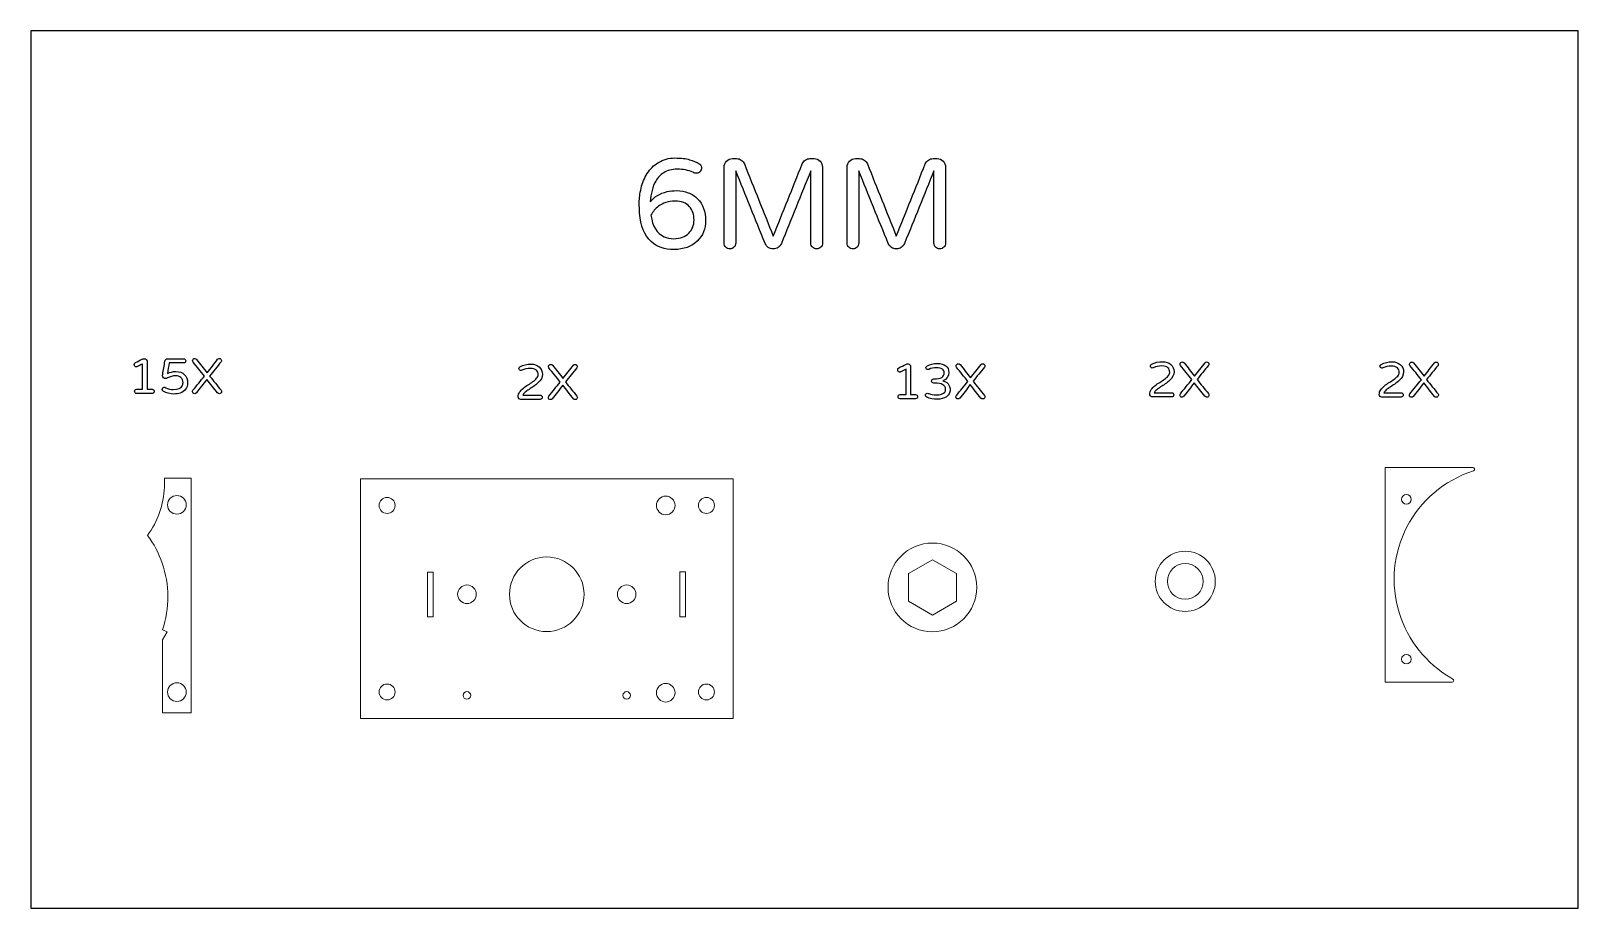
# Model space of a CAD drawing. Header units: inches. Extents: x -336 to 536, y -147 to 347.
import ezdxf

# ---------------------------------------------------------------- set-up
doc = ezdxf.new("R2010")
doc.units = ezdxf.units.IN
doc.header["$MEASUREMENT"] = 0
doc.layers.add('Default', color=7, linetype='Continuous')

# ---------------------------------------------------------------- blocks, each defined once
blk = doc.blocks.new('block 2')
at = {"layer": 'Default', "color": 18, "lineweight": 25, "true_color": 0x000000}
blk.add_open_spline([(178.12, 273.54), (179.03, 272.61), (179.49, 271.5), (179.49, 270.21)], degree=3, dxfattribs=at)
blk = doc.blocks.new('block 3')
at = {"layer": 'Default', "color": 18, "lineweight": 25, "true_color": 0x000000}
blk.add_open_spline([(179.49, 270.21), (179.49, 255.92), (179.49, 241.63), (179.49, 227.34)], degree=3, dxfattribs=at)
blk = doc.blocks.new('block 4')
at = {"layer": 'Default', "color": 18, "lineweight": 25, "true_color": 0x000000}
blk.add_open_spline([(179.49, 227.34), (179.49, 226.43), (179.18, 225.66), (178.55, 225.04)], degree=3, dxfattribs=at)
blk = doc.blocks.new('block 5')
at = {"layer": 'Default', "color": 18, "lineweight": 25, "true_color": 0x000000}
blk.add_open_spline([(178.55, 225.04), (177.93, 224.42), (177.17, 224.11), (176.26, 224.11)], degree=3, dxfattribs=at)
blk = doc.blocks.new('block 6')
at = {"layer": 'Default', "color": 18, "lineweight": 25, "true_color": 0x000000}
blk.add_open_spline([(176.26, 224.11), (175.35, 224.11), (174.57, 224.42), (173.92, 225.04)], degree=3, dxfattribs=at)
blk = doc.blocks.new('block 7')
at = {"layer": 'Default', "color": 18, "lineweight": 25, "true_color": 0x000000}
blk.add_open_spline([(173.92, 225.04), (173.28, 225.66), (172.95, 226.43), (172.95, 227.34)], degree=3, dxfattribs=at)
blk = doc.blocks.new('block 8')
at = {"layer": 'Default', "color": 18, "lineweight": 25, "true_color": 0x000000}
blk.add_open_spline([(172.95, 227.34), (172.95, 240.93), (172.95, 254.53), (172.95, 268.12)], degree=3, dxfattribs=at)
blk = doc.blocks.new('block 9')
at = {"layer": 'Default', "color": 18, "lineweight": 25, "true_color": 0x000000}
blk.add_open_spline([(172.95, 268.12), (167.42, 254.46), (161.9, 240.79), (156.37, 227.12)], degree=3, dxfattribs=at)
blk = doc.blocks.new('block 10')
at = {"layer": 'Default', "color": 18, "lineweight": 25, "true_color": 0x000000}
blk.add_open_spline([(156.37, 227.12), (155.98, 226.22), (155.39, 225.49), (154.57, 224.93)], degree=3, dxfattribs=at)
blk = doc.blocks.new('block 11')
at = {"layer": 'Default', "color": 18, "lineweight": 25, "true_color": 0x000000}
blk.add_open_spline([(154.57, 224.93), (153.76, 224.38), (152.83, 224.11), (151.77, 224.11)], degree=3, dxfattribs=at)
blk = doc.blocks.new('block 12')
at = {"layer": 'Default', "color": 18, "lineweight": 25, "true_color": 0x000000}
blk.add_open_spline([(151.77, 224.11), (150.72, 224.11), (149.79, 224.38), (148.97, 224.93)], degree=3, dxfattribs=at)
blk = doc.blocks.new('block 13')
at = {"layer": 'Default', "color": 18, "lineweight": 25, "true_color": 0x000000}
blk.add_open_spline([(148.97, 224.93), (148.16, 225.49), (147.56, 226.22), (147.18, 227.12)], degree=3, dxfattribs=at)
blk = doc.blocks.new('block 14')
at = {"layer": 'Default', "color": 18, "lineweight": 25, "true_color": 0x000000}
blk.add_open_spline([(147.18, 227.12), (141.65, 240.79), (136.12, 254.46), (130.59, 268.12)], degree=3, dxfattribs=at)
blk = doc.blocks.new('block 15')
at = {"layer": 'Default', "color": 18, "lineweight": 25, "true_color": 0x000000}
blk.add_open_spline([(130.59, 268.12), (130.59, 254.53), (130.59, 240.93), (130.59, 227.34)], degree=3, dxfattribs=at)
blk = doc.blocks.new('block 16')
at = {"layer": 'Default', "color": 18, "lineweight": 25, "true_color": 0x000000}
blk.add_open_spline([(130.59, 227.34), (130.59, 226.43), (130.27, 225.66), (129.62, 225.04)], degree=3, dxfattribs=at)
blk = doc.blocks.new('block 17')
at = {"layer": 'Default', "color": 18, "lineweight": 25, "true_color": 0x000000}
blk.add_open_spline([(129.62, 225.04), (128.98, 224.42), (128.2, 224.11), (127.29, 224.11)], degree=3, dxfattribs=at)
blk = doc.blocks.new('block 18')
at = {"layer": 'Default', "color": 18, "lineweight": 25, "true_color": 0x000000}
blk.add_open_spline([(127.29, 224.11), (126.38, 224.11), (125.61, 224.42), (124.99, 225.04)], degree=3, dxfattribs=at)
blk = doc.blocks.new('block 19')
at = {"layer": 'Default', "color": 18, "lineweight": 25, "true_color": 0x000000}
blk.add_open_spline([(124.99, 225.04), (124.37, 225.66), (124.06, 226.43), (124.06, 227.34)], degree=3, dxfattribs=at)
blk = doc.blocks.new('block 20')
at = {"layer": 'Default', "color": 18, "lineweight": 25, "true_color": 0x000000}
blk.add_open_spline([(124.06, 227.34), (124.06, 241.63), (124.06, 255.92), (124.06, 270.21)], degree=3, dxfattribs=at)
blk = doc.blocks.new('block 21')
at = {"layer": 'Default', "color": 18, "lineweight": 25, "true_color": 0x000000}
blk.add_open_spline([(124.06, 270.21), (124.06, 271.5), (124.51, 272.61), (125.42, 273.54)], degree=3, dxfattribs=at)
blk = doc.blocks.new('block 22')
at = {"layer": 'Default', "color": 18, "lineweight": 25, "true_color": 0x000000}
blk.add_open_spline([(125.42, 273.54), (126.33, 274.48), (127.43, 274.94), (128.72, 274.94)], degree=3, dxfattribs=at)
blk = doc.blocks.new('block 23')
at = {"layer": 'Default', "color": 18, "lineweight": 25, "true_color": 0x000000}
blk.add_open_spline([(128.72, 274.94), (129.51, 274.94), (130.3, 274.94), (131.09, 274.94)], degree=3, dxfattribs=at)
blk = doc.blocks.new('block 24')
at = {"layer": 'Default', "color": 18, "lineweight": 25, "true_color": 0x000000}
blk.add_open_spline([(131.09, 274.94), (132.05, 274.94), (132.92, 274.66), (133.71, 274.08)], degree=3, dxfattribs=at)
blk = doc.blocks.new('block 25')
at = {"layer": 'Default', "color": 18, "lineweight": 25, "true_color": 0x000000}
blk.add_open_spline([(133.71, 274.08), (134.5, 273.51), (135.09, 272.79), (135.47, 271.93)], degree=3, dxfattribs=at)
blk = doc.blocks.new('block 26')
at = {"layer": 'Default', "color": 18, "lineweight": 25, "true_color": 0x000000}
blk.add_open_spline([(135.47, 271.93), (140.91, 258.38), (146.34, 244.84), (151.77, 231.29)], degree=3, dxfattribs=at)
blk = doc.blocks.new('block 27')
at = {"layer": 'Default', "color": 18, "lineweight": 25, "true_color": 0x000000}
blk.add_open_spline([(151.77, 231.29), (157.2, 244.84), (162.64, 258.38), (168.07, 271.93)], degree=3, dxfattribs=at)
blk = doc.blocks.new('block 28')
at = {"layer": 'Default', "color": 18, "lineweight": 25, "true_color": 0x000000}
blk.add_open_spline([(168.07, 271.93), (168.45, 272.79), (169.04, 273.51), (169.83, 274.08)], degree=3, dxfattribs=at)
blk = doc.blocks.new('block 29')
at = {"layer": 'Default', "color": 18, "lineweight": 25, "true_color": 0x000000}
blk.add_open_spline([(169.83, 274.08), (170.62, 274.66), (171.49, 274.94), (172.45, 274.94)], degree=3, dxfattribs=at)
blk = doc.blocks.new('block 30')
at = {"layer": 'Default', "color": 18, "lineweight": 25, "true_color": 0x000000}
blk.add_open_spline([(172.45, 274.94), (173.24, 274.94), (174.03, 274.94), (174.82, 274.94)], degree=3, dxfattribs=at)
blk = doc.blocks.new('block 31')
at = {"layer": 'Default', "color": 18, "lineweight": 25, "true_color": 0x000000}
blk.add_open_spline([(174.82, 274.94), (176.11, 274.94), (177.21, 274.48), (178.12, 273.54)], degree=3, dxfattribs=at)
blk = doc.blocks.new('block 32')
at = {"layer": 'Default', "color": 18, "lineweight": 25, "true_color": 0x000000}
blk.add_open_spline([(108.76, 273.54), (109.67, 272.61), (110.13, 271.5), (110.13, 270.21)], degree=3, dxfattribs=at)
blk = doc.blocks.new('block 33')
at = {"layer": 'Default', "color": 18, "lineweight": 25, "true_color": 0x000000}
blk.add_open_spline([(110.13, 270.21), (110.13, 255.92), (110.13, 241.63), (110.13, 227.34)], degree=3, dxfattribs=at)
blk = doc.blocks.new('block 34')
at = {"layer": 'Default', "color": 18, "lineweight": 25, "true_color": 0x000000}
blk.add_open_spline([(110.13, 227.34), (110.13, 226.43), (109.82, 225.66), (109.19, 225.04)], degree=3, dxfattribs=at)
blk = doc.blocks.new('block 35')
at = {"layer": 'Default', "color": 18, "lineweight": 25, "true_color": 0x000000}
blk.add_open_spline([(109.19, 225.04), (108.57, 224.42), (107.81, 224.11), (106.9, 224.11)], degree=3, dxfattribs=at)
blk = doc.blocks.new('block 36')
at = {"layer": 'Default', "color": 18, "lineweight": 25, "true_color": 0x000000}
blk.add_open_spline([(106.9, 224.11), (105.99, 224.11), (105.21, 224.42), (104.56, 225.04)], degree=3, dxfattribs=at)
blk = doc.blocks.new('block 37')
at = {"layer": 'Default', "color": 18, "lineweight": 25, "true_color": 0x000000}
blk.add_open_spline([(104.56, 225.04), (103.92, 225.66), (103.59, 226.43), (103.59, 227.34)], degree=3, dxfattribs=at)
blk = doc.blocks.new('block 38')
at = {"layer": 'Default', "color": 18, "lineweight": 25, "true_color": 0x000000}
blk.add_open_spline([(103.59, 227.34), (103.59, 240.93), (103.59, 254.53), (103.59, 268.12)], degree=3, dxfattribs=at)
blk = doc.blocks.new('block 39')
at = {"layer": 'Default', "color": 18, "lineweight": 25, "true_color": 0x000000}
blk.add_open_spline([(103.59, 268.12), (98.06, 254.46), (92.54, 240.79), (87.01, 227.12)], degree=3, dxfattribs=at)
blk = doc.blocks.new('block 40')
at = {"layer": 'Default', "color": 18, "lineweight": 25, "true_color": 0x000000}
blk.add_open_spline([(87.01, 227.12), (86.62, 226.22), (86.03, 225.49), (85.21, 224.93)], degree=3, dxfattribs=at)
blk = doc.blocks.new('block 41')
at = {"layer": 'Default', "color": 18, "lineweight": 25, "true_color": 0x000000}
blk.add_open_spline([(85.21, 224.93), (84.4, 224.38), (83.47, 224.11), (82.41, 224.11)], degree=3, dxfattribs=at)
blk = doc.blocks.new('block 42')
at = {"layer": 'Default', "color": 18, "lineweight": 25, "true_color": 0x000000}
blk.add_open_spline([(82.41, 224.11), (81.36, 224.11), (80.43, 224.38), (79.61, 224.93)], degree=3, dxfattribs=at)
blk = doc.blocks.new('block 43')
at = {"layer": 'Default', "color": 18, "lineweight": 25, "true_color": 0x000000}
blk.add_open_spline([(79.61, 224.93), (78.8, 225.49), (78.2, 226.22), (77.82, 227.12)], degree=3, dxfattribs=at)
blk = doc.blocks.new('block 44')
at = {"layer": 'Default', "color": 18, "lineweight": 25, "true_color": 0x000000}
blk.add_open_spline([(77.82, 227.12), (72.29, 240.79), (66.76, 254.46), (61.23, 268.12)], degree=3, dxfattribs=at)
blk = doc.blocks.new('block 45')
at = {"layer": 'Default', "color": 18, "lineweight": 25, "true_color": 0x000000}
blk.add_open_spline([(61.23, 268.12), (61.23, 254.53), (61.23, 240.93), (61.23, 227.34)], degree=3, dxfattribs=at)
blk = doc.blocks.new('block 46')
at = {"layer": 'Default', "color": 18, "lineweight": 25, "true_color": 0x000000}
blk.add_open_spline([(61.23, 227.34), (61.23, 226.43), (60.91, 225.66), (60.26, 225.04)], degree=3, dxfattribs=at)
blk = doc.blocks.new('block 47')
at = {"layer": 'Default', "color": 18, "lineweight": 25, "true_color": 0x000000}
blk.add_open_spline([(60.26, 225.04), (59.62, 224.42), (58.84, 224.11), (57.93, 224.11)], degree=3, dxfattribs=at)
blk = doc.blocks.new('block 48')
at = {"layer": 'Default', "color": 18, "lineweight": 25, "true_color": 0x000000}
blk.add_open_spline([(57.93, 224.11), (57.02, 224.11), (56.25, 224.42), (55.63, 225.04)], degree=3, dxfattribs=at)
blk = doc.blocks.new('block 49')
at = {"layer": 'Default', "color": 18, "lineweight": 25, "true_color": 0x000000}
blk.add_open_spline([(55.63, 225.04), (55.01, 225.66), (54.7, 226.43), (54.7, 227.34)], degree=3, dxfattribs=at)
blk = doc.blocks.new('block 50')
at = {"layer": 'Default', "color": 18, "lineweight": 25, "true_color": 0x000000}
blk.add_open_spline([(54.7, 227.34), (54.7, 241.63), (54.7, 255.92), (54.7, 270.21)], degree=3, dxfattribs=at)
blk = doc.blocks.new('block 51')
at = {"layer": 'Default', "color": 18, "lineweight": 25, "true_color": 0x000000}
blk.add_open_spline([(54.7, 270.21), (54.7, 271.5), (55.15, 272.61), (56.06, 273.54)], degree=3, dxfattribs=at)
blk = doc.blocks.new('block 52')
at = {"layer": 'Default', "color": 18, "lineweight": 25, "true_color": 0x000000}
blk.add_open_spline([(56.06, 273.54), (56.97, 274.48), (58.07, 274.94), (59.36, 274.94)], degree=3, dxfattribs=at)
blk = doc.blocks.new('block 53')
at = {"layer": 'Default', "color": 18, "lineweight": 25, "true_color": 0x000000}
blk.add_open_spline([(59.36, 274.94), (60.15, 274.94), (60.94, 274.94), (61.73, 274.94)], degree=3, dxfattribs=at)
blk = doc.blocks.new('block 54')
at = {"layer": 'Default', "color": 18, "lineweight": 25, "true_color": 0x000000}
blk.add_open_spline([(61.73, 274.94), (62.69, 274.94), (63.56, 274.66), (64.35, 274.08)], degree=3, dxfattribs=at)
blk = doc.blocks.new('block 55')
at = {"layer": 'Default', "color": 18, "lineweight": 25, "true_color": 0x000000}
blk.add_open_spline([(64.35, 274.08), (65.14, 273.51), (65.73, 272.79), (66.11, 271.93)], degree=3, dxfattribs=at)
blk = doc.blocks.new('block 56')
at = {"layer": 'Default', "color": 18, "lineweight": 25, "true_color": 0x000000}
blk.add_open_spline([(66.11, 271.93), (71.55, 258.38), (76.98, 244.84), (82.41, 231.29)], degree=3, dxfattribs=at)
blk = doc.blocks.new('block 57')
at = {"layer": 'Default', "color": 18, "lineweight": 25, "true_color": 0x000000}
blk.add_open_spline([(82.41, 231.29), (87.85, 244.84), (93.28, 258.38), (98.71, 271.93)], degree=3, dxfattribs=at)
blk = doc.blocks.new('block 58')
at = {"layer": 'Default', "color": 18, "lineweight": 25, "true_color": 0x000000}
blk.add_open_spline([(98.71, 271.93), (99.09, 272.79), (99.68, 273.51), (100.47, 274.08)], degree=3, dxfattribs=at)
blk = doc.blocks.new('block 59')
at = {"layer": 'Default', "color": 18, "lineweight": 25, "true_color": 0x000000}
blk.add_open_spline([(100.47, 274.08), (101.26, 274.66), (102.13, 274.94), (103.09, 274.94)], degree=3, dxfattribs=at)
blk = doc.blocks.new('block 60')
at = {"layer": 'Default', "color": 18, "lineweight": 25, "true_color": 0x000000}
blk.add_open_spline([(103.09, 274.94), (103.88, 274.94), (104.67, 274.94), (105.46, 274.94)], degree=3, dxfattribs=at)
blk = doc.blocks.new('block 61')
at = {"layer": 'Default', "color": 18, "lineweight": 25, "true_color": 0x000000}
blk.add_open_spline([(105.46, 274.94), (106.75, 274.94), (107.85, 274.48), (108.76, 273.54)], degree=3, dxfattribs=at)
blk = doc.blocks.new('block 62')
at = {"layer": 'Default', "color": 18, "lineweight": 25, "true_color": 0x000000}
blk.add_open_spline([(20.88, 230.93), (22.46, 230.21), (24.24, 229.85), (26.23, 229.85)], degree=3, dxfattribs=at)
blk = doc.blocks.new('block 63')
at = {"layer": 'Default', "color": 18, "lineweight": 25, "true_color": 0x000000}
blk.add_open_spline([(26.23, 229.85), (28.21, 229.85), (29.89, 230.13), (31.25, 230.68)], degree=3, dxfattribs=at)
blk = doc.blocks.new('block 64')
at = {"layer": 'Default', "color": 18, "lineweight": 25, "true_color": 0x000000}
blk.add_open_spline([(31.25, 230.68), (32.62, 231.23), (33.78, 231.98), (34.74, 232.94)], degree=3, dxfattribs=at)
blk = doc.blocks.new('block 65')
at = {"layer": 'Default', "color": 18, "lineweight": 25, "true_color": 0x000000}
blk.add_open_spline([(34.74, 232.94), (36.75, 234.95), (37.75, 237.45), (37.75, 240.44)], degree=3, dxfattribs=at)
blk = doc.blocks.new('block 66')
at = {"layer": 'Default', "color": 18, "lineweight": 25, "true_color": 0x000000}
blk.add_open_spline([(37.75, 240.44), (37.75, 243.44), (36.87, 245.94), (35.1, 247.95)], degree=3, dxfattribs=at)
blk = doc.blocks.new('block 67')
at = {"layer": 'Default', "color": 18, "lineweight": 25, "true_color": 0x000000}
blk.add_open_spline([(35.1, 247.95), (33.32, 249.96), (30.64, 250.96), (27.05, 250.96)], degree=3, dxfattribs=at)
blk = doc.blocks.new('block 68')
at = {"layer": 'Default', "color": 18, "lineweight": 25, "true_color": 0x000000}
blk.add_open_spline([(27.05, 250.96), (23.32, 250.96), (20.21, 250.01), (17.72, 248.09)], degree=3, dxfattribs=at)
blk = doc.blocks.new('block 69')
at = {"layer": 'Default', "color": 18, "lineweight": 25, "true_color": 0x000000}
blk.add_open_spline([(17.72, 248.09), (16, 246.8), (14.58, 245.12), (13.48, 243.06)], degree=3, dxfattribs=at)
blk = doc.blocks.new('block 70')
at = {"layer": 'Default', "color": 18, "lineweight": 25, "true_color": 0x000000}
blk.add_open_spline([(13.48, 243.06), (14.35, 236.84), (16.81, 232.8), (20.88, 230.93)], degree=3, dxfattribs=at)
blk = doc.blocks.new('block 71')
at = {"layer": 'Default', "color": 18, "lineweight": 25, "true_color": 0x000000}
blk.add_open_spline([(22.6, 256.35), (24.13, 256.73), (26, 256.92), (28.2, 256.92)], degree=3, dxfattribs=at)
blk = doc.blocks.new('block 72')
at = {"layer": 'Default', "color": 18, "lineweight": 25, "true_color": 0x000000}
blk.add_open_spline([(28.2, 256.92), (30.4, 256.92), (32.51, 256.53), (34.52, 255.74)], degree=3, dxfattribs=at)
blk = doc.blocks.new('block 73')
at = {"layer": 'Default', "color": 18, "lineweight": 25, "true_color": 0x000000}
blk.add_open_spline([(34.52, 255.74), (36.53, 254.95), (38.25, 253.81), (39.69, 252.33)], degree=3, dxfattribs=at)
blk = doc.blocks.new('block 74')
at = {"layer": 'Default', "color": 18, "lineweight": 25, "true_color": 0x000000}
blk.add_open_spline([(39.69, 252.33), (42.75, 249.22), (44.29, 245.12), (44.29, 240.05)], degree=3, dxfattribs=at)
blk = doc.blocks.new('block 75')
at = {"layer": 'Default', "color": 18, "lineweight": 25, "true_color": 0x000000}
blk.add_open_spline([(44.29, 240.05), (44.29, 235.41), (42.71, 231.55), (39.55, 228.49)], degree=3, dxfattribs=at)
blk = doc.blocks.new('block 76')
at = {"layer": 'Default', "color": 18, "lineweight": 25, "true_color": 0x000000}
blk.add_open_spline([(39.55, 228.49), (36.29, 225.33), (31.96, 223.75), (26.55, 223.75)], degree=3, dxfattribs=at)
blk = doc.blocks.new('block 77')
at = {"layer": 'Default', "color": 18, "lineweight": 25, "true_color": 0x000000}
blk.add_open_spline([(26.55, 223.75), (21.09, 223.75), (16.76, 225.23), (13.56, 228.2)], degree=3, dxfattribs=at)
blk = doc.blocks.new('block 78')
at = {"layer": 'Default', "color": 18, "lineweight": 25, "true_color": 0x000000}
blk.add_open_spline([(13.56, 228.2), (9.77, 231.79), (7.62, 237.11), (7.09, 244.14)], degree=3, dxfattribs=at)
blk = doc.blocks.new('block 79')
at = {"layer": 'Default', "color": 18, "lineweight": 25, "true_color": 0x000000}
blk.add_open_spline([(7.09, 244.14), (6.95, 246.06), (6.88, 248.11), (6.88, 250.32)], degree=3, dxfattribs=at)
blk = doc.blocks.new('block 80')
at = {"layer": 'Default', "color": 18, "lineweight": 25, "true_color": 0x000000}
blk.add_open_spline([(6.88, 250.32), (6.88, 252.52), (7.22, 255.15), (7.92, 258.21)], degree=3, dxfattribs=at)
blk = doc.blocks.new('block 81')
at = {"layer": 'Default', "color": 18, "lineweight": 25, "true_color": 0x000000}
blk.add_open_spline([(7.92, 258.21), (8.61, 261.28), (9.76, 264.07), (11.37, 266.58)], degree=3, dxfattribs=at)
blk = doc.blocks.new('block 82')
at = {"layer": 'Default', "color": 18, "lineweight": 25, "true_color": 0x000000}
blk.add_open_spline([(11.37, 266.58), (12.97, 269.09), (15.1, 271.17), (17.76, 272.83)], degree=3, dxfattribs=at)
blk = doc.blocks.new('block 83')
at = {"layer": 'Default', "color": 18, "lineweight": 25, "true_color": 0x000000}
blk.add_open_spline([(17.76, 272.83), (20.41, 274.48), (23.49, 275.3), (26.98, 275.3)], degree=3, dxfattribs=at)
blk = doc.blocks.new('block 84')
at = {"layer": 'Default', "color": 18, "lineweight": 25, "true_color": 0x000000}
blk.add_open_spline([(26.98, 275.3), (30.48, 275.3), (33.23, 274.98), (35.24, 274.33)], degree=3, dxfattribs=at)
blk = doc.blocks.new('block 85')
at = {"layer": 'Default', "color": 18, "lineweight": 25, "true_color": 0x000000}
blk.add_open_spline([(35.24, 274.33), (37.25, 273.69), (38.97, 272.98), (40.41, 272.22)], degree=3, dxfattribs=at)
blk = doc.blocks.new('block 86')
at = {"layer": 'Default', "color": 18, "lineweight": 25, "true_color": 0x000000}
blk.add_open_spline([(40.41, 272.22), (41.41, 271.64), (41.92, 270.88), (41.92, 269.92)], degree=3, dxfattribs=at)
blk = doc.blocks.new('block 87')
at = {"layer": 'Default', "color": 18, "lineweight": 25, "true_color": 0x000000}
blk.add_open_spline([(41.92, 269.92), (41.92, 268.96), (41.65, 268.18), (41.13, 267.58)], degree=3, dxfattribs=at)
blk = doc.blocks.new('block 88')
at = {"layer": 'Default', "color": 18, "lineweight": 25, "true_color": 0x000000}
blk.add_open_spline([(41.13, 267.58), (40.6, 266.99), (39.99, 266.69), (39.3, 266.69)], degree=3, dxfattribs=at)
blk = doc.blocks.new('block 89')
at = {"layer": 'Default', "color": 18, "lineweight": 25, "true_color": 0x000000}
blk.add_open_spline([(39.3, 266.69), (38.6, 266.69), (37.87, 266.88), (37.11, 267.26)], degree=3, dxfattribs=at)
blk = doc.blocks.new('block 90')
at = {"layer": 'Default', "color": 18, "lineweight": 25, "true_color": 0x000000}
blk.add_open_spline([(37.11, 267.26), (34.52, 268.41), (31.61, 268.98), (28.38, 268.98)], degree=3, dxfattribs=at)
blk = doc.blocks.new('block 91')
at = {"layer": 'Default', "color": 18, "lineweight": 25, "true_color": 0x000000}
blk.add_open_spline([(28.38, 268.98), (25.15, 268.98), (22.58, 268.33), (20.66, 267.01)], degree=3, dxfattribs=at)
blk = doc.blocks.new('block 92')
at = {"layer": 'Default', "color": 18, "lineweight": 25, "true_color": 0x000000}
blk.add_open_spline([(20.66, 267.01), (18.75, 265.69), (17.24, 264.1), (16.14, 262.24)], degree=3, dxfattribs=at)
blk = doc.blocks.new('block 93')
at = {"layer": 'Default', "color": 18, "lineweight": 25, "true_color": 0x000000}
blk.add_open_spline([(16.14, 262.24), (14.42, 259.12), (13.41, 255.25), (13.12, 250.6)], degree=3, dxfattribs=at)
blk = doc.blocks.new('block 94')
at = {"layer": 'Default', "color": 18, "lineweight": 25, "true_color": 0x000000}
blk.add_open_spline([(13.12, 250.6), (15.23, 253.38), (18.39, 255.29), (22.6, 256.35)], degree=3, dxfattribs=at)
blk = doc.blocks.new('block 95')
at = {"layer": 'Default', "color": 18, "lineweight": 20, "true_color": 0x000000}
blk.add_lwpolyline([(185.63, 25.65), (185.63, 41.22), (172.09, 49.01), (158.63, 41.22), (158.63, 25.65), (172.09, 17.86), (185.63, 25.65)], dxfattribs=at)
blk = doc.blocks.new('block 96')
at = {"layer": 'Default', "color": 18, "lineweight": 20, "true_color": 0x000000}
blk.add_open_spline([(172.09, 58.41), (158.29, 58.41), (147.11, 47.23), (147.11, 33.43)], degree=3, dxfattribs=at)
blk = doc.blocks.new('block 97')
at = {"layer": 'Default', "color": 18, "lineweight": 20, "true_color": 0x000000}
blk.add_open_spline([(147.11, 33.43), (147.11, 19.64), (158.29, 8.46), (172.09, 8.46)], degree=3, dxfattribs=at)
blk = doc.blocks.new('block 98')
at = {"layer": 'Default', "color": 18, "lineweight": 20, "true_color": 0x000000}
blk.add_open_spline([(172.09, 8.46), (185.88, 8.46), (197.06, 19.64), (197.06, 33.43)], degree=3, dxfattribs=at)
blk = doc.blocks.new('block 99')
at = {"layer": 'Default', "color": 18, "lineweight": 20, "true_color": 0x000000}
blk.add_open_spline([(197.06, 33.43), (197.06, 47.23), (185.88, 58.41), (172.09, 58.41)], degree=3, dxfattribs=at)
blk = doc.blocks.new('block 100')
at = {"layer": 'Default', "color": 18, "lineweight": 25, "true_color": 0x000000}
blk.add_open_spline([(163.42, 141.72), (163.66, 141.49), (163.77, 141.2), (163.77, 140.87)], degree=3, dxfattribs=at)
blk = doc.blocks.new('block 101')
at = {"layer": 'Default', "color": 18, "lineweight": 25, "true_color": 0x000000}
blk.add_open_spline([(163.77, 140.87), (163.77, 140.53), (163.66, 140.25), (163.42, 140.03)], degree=3, dxfattribs=at)
blk = doc.blocks.new('block 102')
at = {"layer": 'Default', "color": 18, "lineweight": 25, "true_color": 0x000000}
blk.add_open_spline([(163.42, 140.03), (163.19, 139.8), (162.9, 139.69), (162.57, 139.69)], degree=3, dxfattribs=at)
blk = doc.blocks.new('block 103')
at = {"layer": 'Default', "color": 18, "lineweight": 25, "true_color": 0x000000}
blk.add_open_spline([(162.57, 139.69), (159.68, 139.69), (156.79, 139.69), (153.9, 139.69)], degree=3, dxfattribs=at)
blk = doc.blocks.new('block 104')
at = {"layer": 'Default', "color": 18, "lineweight": 25, "true_color": 0x000000}
blk.add_open_spline([(153.9, 139.69), (153.56, 139.69), (153.28, 139.8), (153.06, 140.03)], degree=3, dxfattribs=at)
blk = doc.blocks.new('block 105')
at = {"layer": 'Default', "color": 18, "lineweight": 25, "true_color": 0x000000}
blk.add_open_spline([(153.06, 140.03), (152.83, 140.25), (152.72, 140.53), (152.72, 140.87)], degree=3, dxfattribs=at)
blk = doc.blocks.new('block 106')
at = {"layer": 'Default', "color": 18, "lineweight": 25, "true_color": 0x000000}
blk.add_open_spline([(152.72, 140.87), (152.72, 141.2), (152.83, 141.49), (153.06, 141.72)], degree=3, dxfattribs=at)
blk = doc.blocks.new('block 107')
at = {"layer": 'Default', "color": 18, "lineweight": 25, "true_color": 0x000000}
blk.add_open_spline([(153.06, 141.72), (153.28, 141.96), (153.56, 142.07), (153.9, 142.07)], degree=3, dxfattribs=at)
blk = doc.blocks.new('block 108')
at = {"layer": 'Default', "color": 18, "lineweight": 25, "true_color": 0x000000}
blk.add_open_spline([(153.9, 142.07), (155.01, 142.07), (156.13, 142.07), (157.24, 142.07)], degree=3, dxfattribs=at)
blk = doc.blocks.new('block 109')
at = {"layer": 'Default', "color": 18, "lineweight": 25, "true_color": 0x000000}
blk.add_open_spline([(157.24, 142.07), (157.24, 146.81), (157.24, 151.56), (157.24, 156.3)], degree=3, dxfattribs=at)
blk = doc.blocks.new('block 110')
at = {"layer": 'Default', "color": 18, "lineweight": 25, "true_color": 0x000000}
blk.add_open_spline([(157.24, 156.3), (156.28, 155.83), (155.33, 155.36), (154.38, 154.89)], degree=3, dxfattribs=at)
blk = doc.blocks.new('block 111')
at = {"layer": 'Default', "color": 18, "lineweight": 25, "true_color": 0x000000}
blk.add_open_spline([(154.38, 154.89), (154.28, 154.86), (154.19, 154.82), (154.1, 154.78)], degree=3, dxfattribs=at)
blk = doc.blocks.new('block 112')
at = {"layer": 'Default', "color": 18, "lineweight": 25, "true_color": 0x000000}
blk.add_open_spline([(154.1, 154.78), (154, 154.74), (153.83, 154.72), (153.58, 154.72)], degree=3, dxfattribs=at)
blk = doc.blocks.new('block 113')
at = {"layer": 'Default', "color": 18, "lineweight": 25, "true_color": 0x000000}
blk.add_open_spline([(153.58, 154.72), (153.33, 154.72), (153.09, 154.84), (152.86, 155.06)], degree=3, dxfattribs=at)
blk = doc.blocks.new('block 114')
at = {"layer": 'Default', "color": 18, "lineweight": 25, "true_color": 0x000000}
blk.add_open_spline([(152.86, 155.06), (152.64, 155.29), (152.53, 155.62), (152.53, 156.06)], degree=3, dxfattribs=at)
blk = doc.blocks.new('block 115')
at = {"layer": 'Default', "color": 18, "lineweight": 25, "true_color": 0x000000}
blk.add_open_spline([(152.53, 156.06), (152.53, 156.5), (152.77, 156.84), (153.25, 157.08)], degree=3, dxfattribs=at)
blk = doc.blocks.new('block 116')
at = {"layer": 'Default', "color": 18, "lineweight": 25, "true_color": 0x000000}
blk.add_open_spline([(153.25, 157.08), (154.53, 157.75), (155.8, 158.41), (157.07, 159.07)], degree=3, dxfattribs=at)
blk = doc.blocks.new('block 117')
at = {"layer": 'Default', "color": 18, "lineweight": 25, "true_color": 0x000000}
blk.add_open_spline([(157.07, 159.07), (157.33, 159.2), (157.59, 159.27), (157.86, 159.27)], degree=3, dxfattribs=at)
blk = doc.blocks.new('block 118')
at = {"layer": 'Default', "color": 18, "lineweight": 25, "true_color": 0x000000}
blk.add_open_spline([(157.86, 159.27), (158.05, 159.27), (158.25, 159.27), (158.44, 159.27)], degree=3, dxfattribs=at)
blk = doc.blocks.new('block 119')
at = {"layer": 'Default', "color": 18, "lineweight": 25, "true_color": 0x000000}
blk.add_open_spline([(158.44, 159.27), (158.82, 159.27), (159.14, 159.14), (159.4, 158.88)], degree=3, dxfattribs=at)
blk = doc.blocks.new('block 120')
at = {"layer": 'Default', "color": 18, "lineweight": 25, "true_color": 0x000000}
blk.add_open_spline([(159.4, 158.88), (159.66, 158.61), (159.79, 158.3), (159.79, 157.92)], degree=3, dxfattribs=at)
blk = doc.blocks.new('block 121')
at = {"layer": 'Default', "color": 18, "lineweight": 25, "true_color": 0x000000}
blk.add_open_spline([(159.79, 157.92), (159.79, 152.64), (159.79, 147.36), (159.79, 142.07)], degree=3, dxfattribs=at)
blk = doc.blocks.new('block 122')
at = {"layer": 'Default', "color": 18, "lineweight": 25, "true_color": 0x000000}
blk.add_open_spline([(159.79, 142.07), (160.72, 142.07), (161.64, 142.07), (162.57, 142.07)], degree=3, dxfattribs=at)
blk = doc.blocks.new('block 123')
at = {"layer": 'Default', "color": 18, "lineweight": 25, "true_color": 0x000000}
blk.add_open_spline([(162.57, 142.07), (162.9, 142.07), (163.19, 141.96), (163.42, 141.72)], degree=3, dxfattribs=at)
blk = doc.blocks.new('block 124')
at = {"layer": 'Default', "color": 18, "lineweight": 25, "true_color": 0x000000}
blk.add_open_spline([(181.36, 154.5), (181.36, 152.24), (180.23, 150.68), (177.97, 149.82)], degree=3, dxfattribs=at)
blk = doc.blocks.new('block 125')
at = {"layer": 'Default', "color": 18, "lineweight": 25, "true_color": 0x000000}
blk.add_open_spline([(177.97, 149.82), (179.74, 149.39), (180.97, 148.45), (181.64, 147.01)], degree=3, dxfattribs=at)
blk = doc.blocks.new('block 126')
at = {"layer": 'Default', "color": 18, "lineweight": 25, "true_color": 0x000000}
blk.add_open_spline([(181.64, 147.01), (181.92, 146.41), (182.06, 145.67), (182.06, 144.8)], degree=3, dxfattribs=at)
blk = doc.blocks.new('block 127')
at = {"layer": 'Default', "color": 18, "lineweight": 25, "true_color": 0x000000}
blk.add_open_spline([(182.06, 144.8), (182.06, 143.92), (181.88, 143.14), (181.5, 142.47)], degree=3, dxfattribs=at)
blk = doc.blocks.new('block 128')
at = {"layer": 'Default', "color": 18, "lineweight": 25, "true_color": 0x000000}
blk.add_open_spline([(181.5, 142.47), (181.13, 141.79), (180.61, 141.23), (179.96, 140.78)], degree=3, dxfattribs=at)
blk = doc.blocks.new('block 129')
at = {"layer": 'Default', "color": 18, "lineweight": 25, "true_color": 0x000000}
blk.add_open_spline([(179.96, 140.78), (178.63, 139.87), (176.91, 139.41), (174.8, 139.41)], degree=3, dxfattribs=at)
blk = doc.blocks.new('block 130')
at = {"layer": 'Default', "color": 18, "lineweight": 25, "true_color": 0x000000}
blk.add_open_spline([(174.8, 139.41), (172.74, 139.41), (170.79, 139.78), (168.94, 140.53)], degree=3, dxfattribs=at)
blk = doc.blocks.new('block 131')
at = {"layer": 'Default', "color": 18, "lineweight": 25, "true_color": 0x000000}
blk.add_open_spline([(168.94, 140.53), (168.45, 140.76), (168.21, 141.11), (168.21, 141.6)], degree=3, dxfattribs=at)
blk = doc.blocks.new('block 132')
at = {"layer": 'Default', "color": 18, "lineweight": 25, "true_color": 0x000000}
blk.add_open_spline([(168.21, 141.6), (168.21, 141.9), (168.31, 142.17), (168.51, 142.41)], degree=3, dxfattribs=at)
blk = doc.blocks.new('block 133')
at = {"layer": 'Default', "color": 18, "lineweight": 25, "true_color": 0x000000}
blk.add_open_spline([(168.51, 142.41), (168.72, 142.65), (168.95, 142.78), (169.2, 142.78)], degree=3, dxfattribs=at)
blk = doc.blocks.new('block 134')
at = {"layer": 'Default', "color": 18, "lineweight": 25, "true_color": 0x000000}
blk.add_open_spline([(169.2, 142.78), (169.45, 142.78), (169.77, 142.7), (170.14, 142.55)], degree=3, dxfattribs=at)
blk = doc.blocks.new('block 135')
at = {"layer": 'Default', "color": 18, "lineweight": 25, "true_color": 0x000000}
blk.add_open_spline([(170.14, 142.55), (171.3, 142.08), (172.69, 141.85), (174.32, 141.85)], degree=3, dxfattribs=at)
blk = doc.blocks.new('block 136')
at = {"layer": 'Default', "color": 18, "lineweight": 25, "true_color": 0x000000}
blk.add_open_spline([(174.32, 141.85), (176.66, 141.85), (178.24, 142.38), (179.06, 143.45)], degree=3, dxfattribs=at)
blk = doc.blocks.new('block 137')
at = {"layer": 'Default', "color": 18, "lineweight": 25, "true_color": 0x000000}
blk.add_open_spline([(179.06, 143.45), (179.36, 143.84), (179.51, 144.35), (179.51, 144.96)], degree=3, dxfattribs=at)
blk = doc.blocks.new('block 138')
at = {"layer": 'Default', "color": 18, "lineweight": 25, "true_color": 0x000000}
blk.add_open_spline([(179.51, 144.96), (179.51, 147.32), (177.44, 148.5), (173.31, 148.5)], degree=3, dxfattribs=at)
blk = doc.blocks.new('block 139')
at = {"layer": 'Default', "color": 18, "lineweight": 25, "true_color": 0x000000}
blk.add_open_spline([(173.31, 148.5), (173.16, 148.5), (173.01, 148.5), (172.86, 148.5)], degree=3, dxfattribs=at)
blk = doc.blocks.new('block 140')
at = {"layer": 'Default', "color": 18, "lineweight": 25, "true_color": 0x000000}
blk.add_open_spline([(172.86, 148.5), (172.54, 148.5), (172.27, 148.61), (172.03, 148.85)], degree=3, dxfattribs=at)
blk = doc.blocks.new('block 141')
at = {"layer": 'Default', "color": 18, "lineweight": 25, "true_color": 0x000000}
blk.add_open_spline([(172.03, 148.85), (171.8, 149.08), (171.68, 149.36), (171.68, 149.68)], degree=3, dxfattribs=at)
blk = doc.blocks.new('block 142')
at = {"layer": 'Default', "color": 18, "lineweight": 25, "true_color": 0x000000}
blk.add_open_spline([(171.68, 149.68), (171.68, 149.99), (171.8, 150.27), (172.03, 150.5)], degree=3, dxfattribs=at)
blk = doc.blocks.new('block 143')
at = {"layer": 'Default', "color": 18, "lineweight": 25, "true_color": 0x000000}
blk.add_open_spline([(172.03, 150.5), (172.27, 150.74), (172.54, 150.85), (172.86, 150.85)], degree=3, dxfattribs=at)
blk = doc.blocks.new('block 144')
at = {"layer": 'Default', "color": 18, "lineweight": 25, "true_color": 0x000000}
blk.add_open_spline([(172.86, 150.85), (172.92, 150.85), (172.97, 150.85), (173.03, 150.85)], degree=3, dxfattribs=at)
blk = doc.blocks.new('block 145')
at = {"layer": 'Default', "color": 18, "lineweight": 25, "true_color": 0x000000}
blk.add_open_spline([(173.03, 150.85), (176.88, 150.85), (178.81, 151.99), (178.81, 154.25)], degree=3, dxfattribs=at)
blk = doc.blocks.new('block 146')
at = {"layer": 'Default', "color": 18, "lineweight": 25, "true_color": 0x000000}
blk.add_open_spline([(178.81, 154.25), (178.81, 155.13), (178.45, 155.83), (177.73, 156.37)], degree=3, dxfattribs=at)
blk = doc.blocks.new('block 147')
at = {"layer": 'Default', "color": 18, "lineweight": 25, "true_color": 0x000000}
blk.add_open_spline([(177.73, 156.37), (177.01, 156.9), (175.89, 157.17), (174.38, 157.17)], degree=3, dxfattribs=at)
blk = doc.blocks.new('block 148')
at = {"layer": 'Default', "color": 18, "lineweight": 25, "true_color": 0x000000}
blk.add_open_spline([(174.38, 157.17), (172.84, 157.17), (171.39, 156.86), (170.03, 156.24)], degree=3, dxfattribs=at)
blk = doc.blocks.new('block 149')
at = {"layer": 'Default', "color": 18, "lineweight": 25, "true_color": 0x000000}
blk.add_open_spline([(170.03, 156.24), (169.88, 156.16), (169.69, 156.13), (169.45, 156.13)], degree=3, dxfattribs=at)
blk = doc.blocks.new('block 150')
at = {"layer": 'Default', "color": 18, "lineweight": 25, "true_color": 0x000000}
blk.add_open_spline([(169.45, 156.13), (169.22, 156.13), (169, 156.22), (168.79, 156.41)], degree=3, dxfattribs=at)
blk = doc.blocks.new('block 151')
at = {"layer": 'Default', "color": 18, "lineweight": 25, "true_color": 0x000000}
blk.add_open_spline([(168.79, 156.41), (168.59, 156.59), (168.49, 156.88), (168.49, 157.25)], degree=3, dxfattribs=at)
blk = doc.blocks.new('block 152')
at = {"layer": 'Default', "color": 18, "lineweight": 25, "true_color": 0x000000}
blk.add_open_spline([(168.49, 157.25), (168.49, 157.62), (168.67, 157.91), (169.05, 158.12)], degree=3, dxfattribs=at)
blk = doc.blocks.new('block 153')
at = {"layer": 'Default', "color": 18, "lineweight": 25, "true_color": 0x000000}
blk.add_open_spline([(169.05, 158.12), (170.81, 159.07), (172.71, 159.55), (174.77, 159.55)], degree=3, dxfattribs=at)
blk = doc.blocks.new('block 154')
at = {"layer": 'Default', "color": 18, "lineweight": 25, "true_color": 0x000000}
blk.add_open_spline([(174.77, 159.55), (176.83, 159.55), (178.44, 159.11), (179.61, 158.23)], degree=3, dxfattribs=at)
blk = doc.blocks.new('block 155')
at = {"layer": 'Default', "color": 18, "lineweight": 25, "true_color": 0x000000}
blk.add_open_spline([(179.61, 158.23), (180.78, 157.35), (181.36, 156.11), (181.36, 154.5)], degree=3, dxfattribs=at)
blk = doc.blocks.new('block 156')
at = {"layer": 'Default', "color": 18, "lineweight": 25, "true_color": 0x000000}
blk.add_open_spline([(201.47, 141.54), (201.64, 141.34), (201.73, 141.08), (201.73, 140.77)], degree=3, dxfattribs=at)
blk = doc.blocks.new('block 157')
at = {"layer": 'Default', "color": 18, "lineweight": 25, "true_color": 0x000000}
blk.add_open_spline([(201.73, 140.77), (201.73, 140.46), (201.61, 140.18), (201.39, 139.93)], degree=3, dxfattribs=at)
blk = doc.blocks.new('block 158')
at = {"layer": 'Default', "color": 18, "lineweight": 25, "true_color": 0x000000}
blk.add_open_spline([(201.39, 139.93), (201.17, 139.68), (200.9, 139.55), (200.6, 139.55)], degree=3, dxfattribs=at)
blk = doc.blocks.new('block 159')
at = {"layer": 'Default', "color": 18, "lineweight": 25, "true_color": 0x000000}
blk.add_open_spline([(200.6, 139.55), (200.1, 139.55), (199.72, 139.73), (199.45, 140.08)], degree=3, dxfattribs=at)
blk = doc.blocks.new('block 160')
at = {"layer": 'Default', "color": 18, "lineweight": 25, "true_color": 0x000000}
blk.add_open_spline([(199.45, 140.08), (197.45, 142.6), (195.45, 145.11), (193.45, 147.63)], degree=3, dxfattribs=at)
blk = doc.blocks.new('block 161')
at = {"layer": 'Default', "color": 18, "lineweight": 25, "true_color": 0x000000}
blk.add_open_spline([(193.45, 147.63), (191.48, 145.1), (189.51, 142.58), (187.53, 140.05)], degree=3, dxfattribs=at)
blk = doc.blocks.new('block 162')
at = {"layer": 'Default', "color": 18, "lineweight": 25, "true_color": 0x000000}
blk.add_open_spline([(187.53, 140.05), (187.25, 139.72), (186.94, 139.55), (186.59, 139.55)], degree=3, dxfattribs=at)
blk = doc.blocks.new('block 163')
at = {"layer": 'Default', "color": 18, "lineweight": 25, "true_color": 0x000000}
blk.add_open_spline([(186.59, 139.55), (186.25, 139.55), (185.96, 139.67), (185.72, 139.9)], degree=3, dxfattribs=at)
blk = doc.blocks.new('block 164')
at = {"layer": 'Default', "color": 18, "lineweight": 25, "true_color": 0x000000}
blk.add_open_spline([(185.72, 139.9), (185.49, 140.13), (185.37, 140.41), (185.37, 140.71)], degree=3, dxfattribs=at)
blk = doc.blocks.new('block 165')
at = {"layer": 'Default', "color": 18, "lineweight": 25, "true_color": 0x000000}
blk.add_open_spline([(185.37, 140.71), (185.37, 141.02), (185.46, 141.29), (185.63, 141.51)], degree=3, dxfattribs=at)
blk = doc.blocks.new('block 166')
at = {"layer": 'Default', "color": 18, "lineweight": 25, "true_color": 0x000000}
blk.add_open_spline([(185.63, 141.51), (187.79, 144.17), (189.94, 146.82), (192.1, 149.48)], degree=3, dxfattribs=at)
blk = doc.blocks.new('block 167')
at = {"layer": 'Default', "color": 18, "lineweight": 25, "true_color": 0x000000}
blk.add_open_spline([(192.1, 149.48), (189.96, 152.12), (187.82, 154.75), (185.68, 157.39)], degree=3, dxfattribs=at)
blk = doc.blocks.new('block 168')
at = {"layer": 'Default', "color": 18, "lineweight": 25, "true_color": 0x000000}
blk.add_open_spline([(185.68, 157.39), (185.51, 157.61), (185.43, 157.89), (185.43, 158.22)], degree=3, dxfattribs=at)
blk = doc.blocks.new('block 169')
at = {"layer": 'Default', "color": 18, "lineweight": 25, "true_color": 0x000000}
blk.add_open_spline([(185.43, 158.22), (185.43, 158.54), (185.55, 158.83), (185.78, 159.06)], degree=3, dxfattribs=at)
blk = doc.blocks.new('block 170')
at = {"layer": 'Default', "color": 18, "lineweight": 25, "true_color": 0x000000}
blk.add_open_spline([(185.78, 159.06), (186.01, 159.29), (186.33, 159.41), (186.73, 159.41)], degree=3, dxfattribs=at)
blk = doc.blocks.new('block 171')
at = {"layer": 'Default', "color": 18, "lineweight": 25, "true_color": 0x000000}
blk.add_open_spline([(186.73, 159.41), (187.14, 159.41), (187.46, 159.24), (187.7, 158.9)], degree=3, dxfattribs=at)
blk = doc.blocks.new('block 172')
at = {"layer": 'Default', "color": 18, "lineweight": 25, "true_color": 0x000000}
blk.add_open_spline([(187.7, 158.9), (189.67, 156.4), (191.65, 153.89), (193.62, 151.39)], degree=3, dxfattribs=at)
blk = doc.blocks.new('block 173')
at = {"layer": 'Default', "color": 18, "lineweight": 25, "true_color": 0x000000}
blk.add_open_spline([(193.62, 151.39), (195.59, 153.91), (197.57, 156.44), (199.54, 158.96)], degree=3, dxfattribs=at)
blk = doc.blocks.new('block 174')
at = {"layer": 'Default', "color": 18, "lineweight": 25, "true_color": 0x000000}
blk.add_open_spline([(199.54, 158.96), (199.74, 159.26), (200.03, 159.41), (200.41, 159.41)], degree=3, dxfattribs=at)
blk = doc.blocks.new('block 175')
at = {"layer": 'Default', "color": 18, "lineweight": 25, "true_color": 0x000000}
blk.add_open_spline([(200.41, 159.41), (200.78, 159.41), (201.09, 159.29), (201.33, 159.06)], degree=3, dxfattribs=at)
blk = doc.blocks.new('block 176')
at = {"layer": 'Default', "color": 18, "lineweight": 25, "true_color": 0x000000}
blk.add_open_spline([(201.33, 159.06), (201.58, 158.83), (201.7, 158.56), (201.7, 158.26)], degree=3, dxfattribs=at)
blk = doc.blocks.new('block 177')
at = {"layer": 'Default', "color": 18, "lineweight": 25, "true_color": 0x000000}
blk.add_open_spline([(201.7, 158.26), (201.7, 157.96), (201.62, 157.71), (201.47, 157.5)], degree=3, dxfattribs=at)
blk = doc.blocks.new('block 178')
at = {"layer": 'Default', "color": 18, "lineweight": 25, "true_color": 0x000000}
blk.add_open_spline([(201.47, 157.5), (199.31, 154.84), (197.15, 152.17), (194.99, 149.51)], degree=3, dxfattribs=at)
blk = doc.blocks.new('block 179')
at = {"layer": 'Default', "color": 18, "lineweight": 25, "true_color": 0x000000}
blk.add_open_spline([(194.99, 149.51), (197.15, 146.85), (199.31, 144.2), (201.47, 141.54)], degree=3, dxfattribs=at)
blk = doc.blocks.new('block 180')
at = {"layer": 'Default', "color": 18, "lineweight": 20, "true_color": 0x000000}
blk.add_open_spline([(-270.36, 62.68), (-264.43, 70.59), (-261.09, 80.08), (-260.76, 89.92)], degree=3, dxfattribs=at)
blk = doc.blocks.new('block 181')
at = {"layer": 'Default', "color": 18, "lineweight": 20, "true_color": 0x000000}
blk.add_lwpolyline([(-260.76, 89.92), (-260.75, 94.93), (-245.76, 94.93)], dxfattribs=at)
blk = doc.blocks.new('block 182')
at = {"layer": 'Default', "color": 18, "lineweight": 20, "true_color": 0x000000}
blk.add_lwpolyline([(-245.76, 94.93), (-245.76, -37.15), (-261.76, -37.15), (-261.76, 3.92)], dxfattribs=at)
blk = doc.blocks.new('block 183')
at = {"layer": 'Default', "color": 18, "lineweight": 20, "true_color": 0x000000}
blk.add_lwpolyline([(-261.76, 3.92), (-259.22, 8.4), (-261.8, 9.52)], dxfattribs=at)
blk = doc.blocks.new('block 184')
at = {"layer": 'Default', "color": 18, "lineweight": 20, "true_color": 0x000000}
blk.add_open_spline([(-261.8, 9.52), (-257.7, 21.74), (-257.8, 34.98), (-262.08, 47.13)], degree=3, dxfattribs=at)
blk = doc.blocks.new('block 185')
at = {"layer": 'Default', "color": 18, "lineweight": 20, "true_color": 0x000000}
blk.add_open_spline([(-262.08, 47.13), (-263.88, 52.76), (-266.7, 58.02), (-270.36, 62.68)], degree=3, dxfattribs=at)
blk = doc.blocks.new('block 186')
at = {"layer": 'Default', "color": 18, "lineweight": 20, "true_color": 0x000000}
blk.add_open_spline([(-253.72, 74.7), (-250.82, 74.7), (-248.47, 77.05), (-248.47, 79.95)], degree=3, dxfattribs=at)
blk = doc.blocks.new('block 187')
at = {"layer": 'Default', "color": 18, "lineweight": 20, "true_color": 0x000000}
blk.add_open_spline([(-248.47, 79.95), (-248.47, 82.85), (-250.82, 85.2), (-253.72, 85.2)], degree=3, dxfattribs=at)
blk = doc.blocks.new('block 188')
at = {"layer": 'Default', "color": 18, "lineweight": 20, "true_color": 0x000000}
blk.add_open_spline([(-253.72, 85.2), (-256.62, 85.2), (-258.97, 82.85), (-258.97, 79.95)], degree=3, dxfattribs=at)
blk = doc.blocks.new('block 189')
at = {"layer": 'Default', "color": 18, "lineweight": 20, "true_color": 0x000000}
blk.add_open_spline([(-258.97, 79.95), (-258.97, 77.05), (-256.62, 74.7), (-253.72, 74.7)], degree=3, dxfattribs=at)
blk = doc.blocks.new('block 190')
at = {"layer": 'Default', "color": 18, "lineweight": 20, "true_color": 0x000000}
blk.add_open_spline([(-253.72, -30.8), (-250.82, -30.8), (-248.47, -28.45), (-248.47, -25.55)], degree=3, dxfattribs=at)
blk = doc.blocks.new('block 191')
at = {"layer": 'Default', "color": 18, "lineweight": 20, "true_color": 0x000000}
blk.add_open_spline([(-248.47, -25.55), (-248.47, -22.65), (-250.82, -20.3), (-253.72, -20.3)], degree=3, dxfattribs=at)
blk = doc.blocks.new('block 192')
at = {"layer": 'Default', "color": 18, "lineweight": 20, "true_color": 0x000000}
blk.add_open_spline([(-253.72, -20.3), (-256.62, -20.3), (-258.97, -22.65), (-258.97, -25.55)], degree=3, dxfattribs=at)
blk = doc.blocks.new('block 193')
at = {"layer": 'Default', "color": 18, "lineweight": 20, "true_color": 0x000000}
blk.add_open_spline([(-258.97, -25.55), (-258.97, -28.45), (-256.62, -30.8), (-253.72, -30.8)], degree=3, dxfattribs=at)
blk = doc.blocks.new('block 194')
at = {"layer": 'Default', "color": 18, "lineweight": 20, "true_color": 0x000000}
blk.add_lwpolyline([(-109.27, 42.09), (-112.49, 42.09), (-112.49, 16.86)], dxfattribs=at)
blk = doc.blocks.new('block 195')
at = {"layer": 'Default', "color": 18, "lineweight": 20, "true_color": 0x000000}
blk.add_lwpolyline([(-112.49, 16.86), (-109.27, 16.86), (-109.27, 42.09)], dxfattribs=at)
blk = doc.blocks.new('block 196')
at = {"layer": 'Default', "color": 18, "lineweight": 20, "true_color": 0x000000}
blk.add_open_spline([(21.8, -31.15), (24.69, -31.15), (27.04, -28.8), (27.04, -25.9)], degree=3, dxfattribs=at)
blk = doc.blocks.new('block 197')
at = {"layer": 'Default', "color": 18, "lineweight": 20, "true_color": 0x000000}
blk.add_open_spline([(27.04, -25.9), (27.04, -23), (24.69, -20.65), (21.8, -20.65)], degree=3, dxfattribs=at)
blk = doc.blocks.new('block 198')
at = {"layer": 'Default', "color": 18, "lineweight": 20, "true_color": 0x000000}
blk.add_open_spline([(21.8, -20.65), (18.9, -20.65), (16.55, -23), (16.55, -25.9)], degree=3, dxfattribs=at)
blk = doc.blocks.new('block 199')
at = {"layer": 'Default', "color": 18, "lineweight": 20, "true_color": 0x000000}
blk.add_open_spline([(16.55, -25.9), (16.55, -28.8), (18.9, -31.15), (21.8, -31.15)], degree=3, dxfattribs=at)
blk = doc.blocks.new('block 200')
at = {"layer": 'Default', "color": 18, "lineweight": 20, "true_color": 0x000000}
blk.add_open_spline([(44.74, -29.96), (47.22, -29.96), (49.23, -27.95), (49.23, -25.47)], degree=3, dxfattribs=at)
blk = doc.blocks.new('block 201')
at = {"layer": 'Default', "color": 18, "lineweight": 20, "true_color": 0x000000}
blk.add_open_spline([(49.23, -25.47), (49.23, -23), (47.22, -20.99), (44.74, -20.99)], degree=3, dxfattribs=at)
blk = doc.blocks.new('block 202')
at = {"layer": 'Default', "color": 18, "lineweight": 20, "true_color": 0x000000}
blk.add_open_spline([(44.74, -20.99), (42.26, -20.99), (40.25, -23), (40.25, -25.47)], degree=3, dxfattribs=at)
blk = doc.blocks.new('block 203')
at = {"layer": 'Default', "color": 18, "lineweight": 20, "true_color": 0x000000}
blk.add_open_spline([(40.25, -25.47), (40.25, -27.95), (42.26, -29.96), (44.74, -29.96)], degree=3, dxfattribs=at)
blk = doc.blocks.new('block 204')
at = {"layer": 'Default', "color": 18, "lineweight": 20, "true_color": 0x000000}
blk.add_open_spline([(-135.26, 75.11), (-132.78, 75.11), (-130.77, 77.12), (-130.77, 79.6)], degree=3, dxfattribs=at)
blk = doc.blocks.new('block 205')
at = {"layer": 'Default', "color": 18, "lineweight": 20, "true_color": 0x000000}
blk.add_open_spline([(-130.77, 79.6), (-130.77, 82.08), (-132.78, 84.08), (-135.26, 84.08)], degree=3, dxfattribs=at)
blk = doc.blocks.new('block 206')
at = {"layer": 'Default', "color": 18, "lineweight": 20, "true_color": 0x000000}
blk.add_open_spline([(-135.26, 84.08), (-137.74, 84.08), (-139.75, 82.08), (-139.75, 79.6)], degree=3, dxfattribs=at)
blk = doc.blocks.new('block 207')
at = {"layer": 'Default', "color": 18, "lineweight": 20, "true_color": 0x000000}
blk.add_open_spline([(-139.75, 79.6), (-139.75, 77.12), (-137.74, 75.11), (-135.26, 75.11)], degree=3, dxfattribs=at)
blk = doc.blocks.new('block 208')
at = {"layer": 'Default', "color": 18, "lineweight": 20, "true_color": 0x000000}
blk.add_open_spline([(-135.26, -29.96), (-132.78, -29.96), (-130.77, -27.95), (-130.77, -25.47)], degree=3, dxfattribs=at)
blk = doc.blocks.new('block 209')
at = {"layer": 'Default', "color": 18, "lineweight": 20, "true_color": 0x000000}
blk.add_open_spline([(-130.77, -25.47), (-130.77, -23), (-132.78, -20.99), (-135.26, -20.99)], degree=3, dxfattribs=at)
blk = doc.blocks.new('block 210')
at = {"layer": 'Default', "color": 18, "lineweight": 20, "true_color": 0x000000}
blk.add_open_spline([(-135.26, -20.99), (-137.74, -20.99), (-139.75, -23), (-139.75, -25.47)], degree=3, dxfattribs=at)
blk = doc.blocks.new('block 211')
at = {"layer": 'Default', "color": 18, "lineweight": 20, "true_color": 0x000000}
blk.add_open_spline([(-139.75, -25.47), (-139.75, -27.95), (-137.74, -29.96), (-135.26, -29.96)], degree=3, dxfattribs=at)
blk = doc.blocks.new('block 212')
at = {"layer": 'Default', "color": 18, "lineweight": 20, "true_color": 0x000000}
blk.add_open_spline([(44.74, 75.11), (47.22, 75.11), (49.23, 77.12), (49.23, 79.6)], degree=3, dxfattribs=at)
blk = doc.blocks.new('block 213')
at = {"layer": 'Default', "color": 18, "lineweight": 20, "true_color": 0x000000}
blk.add_open_spline([(49.23, 79.6), (49.23, 82.08), (47.22, 84.08), (44.74, 84.08)], degree=3, dxfattribs=at)
blk = doc.blocks.new('block 214')
at = {"layer": 'Default', "color": 18, "lineweight": 20, "true_color": 0x000000}
blk.add_open_spline([(44.74, 84.08), (42.26, 84.08), (40.25, 82.08), (40.25, 79.6)], degree=3, dxfattribs=at)
blk = doc.blocks.new('block 215')
at = {"layer": 'Default', "color": 18, "lineweight": 20, "true_color": 0x000000}
blk.add_open_spline([(40.25, 79.6), (40.25, 77.12), (42.26, 75.11), (44.74, 75.11)], degree=3, dxfattribs=at)
blk = doc.blocks.new('block 216')
at = {"layer": 'Default', "color": 18, "lineweight": 20, "true_color": 0x000000}
blk.add_open_spline([(21.8, 74.35), (24.69, 74.35), (27.04, 76.7), (27.04, 79.6)], degree=3, dxfattribs=at)
blk = doc.blocks.new('block 217')
at = {"layer": 'Default', "color": 18, "lineweight": 20, "true_color": 0x000000}
blk.add_open_spline([(27.04, 79.6), (27.04, 82.5), (24.69, 84.85), (21.8, 84.85)], degree=3, dxfattribs=at)
blk = doc.blocks.new('block 218')
at = {"layer": 'Default', "color": 18, "lineweight": 20, "true_color": 0x000000}
blk.add_open_spline([(21.8, 84.85), (18.9, 84.85), (16.55, 82.5), (16.55, 79.6)], degree=3, dxfattribs=at)
blk = doc.blocks.new('block 219')
at = {"layer": 'Default', "color": 18, "lineweight": 20, "true_color": 0x000000}
blk.add_open_spline([(16.55, 79.6), (16.55, 76.7), (18.9, 74.35), (21.8, 74.35)], degree=3, dxfattribs=at)
blk = doc.blocks.new('block 220')
at = {"layer": 'Default', "color": 18, "lineweight": 20, "true_color": 0x000000}
blk.add_open_spline([(-45.26, 8.56), (-33.66, 8.56), (-24.26, 17.96), (-24.26, 29.56)], degree=3, dxfattribs=at)
blk = doc.blocks.new('block 221')
at = {"layer": 'Default', "color": 18, "lineweight": 20, "true_color": 0x000000}
blk.add_open_spline([(-24.26, 29.56), (-24.26, 41.16), (-33.66, 50.56), (-45.26, 50.56)], degree=3, dxfattribs=at)
blk = doc.blocks.new('block 222')
at = {"layer": 'Default', "color": 18, "lineweight": 20, "true_color": 0x000000}
blk.add_open_spline([(-45.26, 50.56), (-56.86, 50.56), (-66.26, 41.16), (-66.26, 29.56)], degree=3, dxfattribs=at)
blk = doc.blocks.new('block 223')
at = {"layer": 'Default', "color": 18, "lineweight": 20, "true_color": 0x000000}
blk.add_open_spline([(-66.26, 29.56), (-66.26, 17.96), (-56.86, 8.56), (-45.26, 8.56)], degree=3, dxfattribs=at)
blk = doc.blocks.new('block 224')
at = {"layer": 'Default', "color": 18, "lineweight": 20, "true_color": 0x000000}
blk.add_lwpolyline([(29.67, 16.94), (29.67, 42.17), (32.89, 42.17), (32.89, 16.94), (29.67, 16.94)], dxfattribs=at)
blk = doc.blocks.new('block 225')
at = {"layer": 'Default', "color": 18, "lineweight": 20, "true_color": 0x000000}
blk.add_lwpolyline([(59.81, 94.58), (-150.25, 94.58), (-150.25, -40.46), (59.81, -40.46), (59.81, 94.58)], dxfattribs=at)
blk = doc.blocks.new('block 226')
at = {"layer": 'Default', "color": 18, "lineweight": 20, "true_color": 0x000000}
blk.add_open_spline([(-0.22, 24.31), (2.68, 24.31), (5.03, 26.66), (5.03, 29.56)], degree=3, dxfattribs=at)
blk = doc.blocks.new('block 227')
at = {"layer": 'Default', "color": 18, "lineweight": 20, "true_color": 0x000000}
blk.add_open_spline([(5.03, 29.56), (5.03, 32.46), (2.68, 34.81), (-0.22, 34.81)], degree=3, dxfattribs=at)
blk = doc.blocks.new('block 228')
at = {"layer": 'Default', "color": 18, "lineweight": 20, "true_color": 0x000000}
blk.add_open_spline([(-0.22, 34.81), (-3.12, 34.81), (-5.47, 32.46), (-5.47, 29.56)], degree=3, dxfattribs=at)
blk = doc.blocks.new('block 229')
at = {"layer": 'Default', "color": 18, "lineweight": 20, "true_color": 0x000000}
blk.add_open_spline([(-5.47, 29.56), (-5.47, 26.66), (-3.12, 24.31), (-0.22, 24.31)], degree=3, dxfattribs=at)
blk = doc.blocks.new('block 230')
at = {"layer": 'Default', "color": 18, "lineweight": 20, "true_color": 0x000000}
blk.add_open_spline([(-90.22, -29.54), (-89.05, -29.54), (-88.1, -28.59), (-88.1, -27.42)], degree=3, dxfattribs=at)
blk = doc.blocks.new('block 231')
at = {"layer": 'Default', "color": 18, "lineweight": 20, "true_color": 0x000000}
blk.add_open_spline([(-88.1, -27.42), (-88.1, -26.25), (-89.05, -25.3), (-90.22, -25.3)], degree=3, dxfattribs=at)
blk = doc.blocks.new('block 232')
at = {"layer": 'Default', "color": 18, "lineweight": 20, "true_color": 0x000000}
blk.add_open_spline([(-90.22, -25.3), (-91.39, -25.3), (-92.34, -26.25), (-92.34, -27.42)], degree=3, dxfattribs=at)
blk = doc.blocks.new('block 233')
at = {"layer": 'Default', "color": 18, "lineweight": 20, "true_color": 0x000000}
blk.add_open_spline([(-92.34, -27.42), (-92.34, -28.59), (-91.39, -29.54), (-90.22, -29.54)], degree=3, dxfattribs=at)
blk = doc.blocks.new('block 234')
at = {"layer": 'Default', "color": 18, "lineweight": 20, "true_color": 0x000000}
blk.add_open_spline([(-0.22, -29.54), (0.95, -29.54), (1.9, -28.59), (1.9, -27.42)], degree=3, dxfattribs=at)
blk = doc.blocks.new('block 235')
at = {"layer": 'Default', "color": 18, "lineweight": 20, "true_color": 0x000000}
blk.add_open_spline([(1.9, -27.42), (1.9, -26.25), (0.95, -25.3), (-0.22, -25.3)], degree=3, dxfattribs=at)
blk = doc.blocks.new('block 236')
at = {"layer": 'Default', "color": 18, "lineweight": 20, "true_color": 0x000000}
blk.add_open_spline([(-0.22, -25.3), (-1.39, -25.3), (-2.33, -26.25), (-2.33, -27.42)], degree=3, dxfattribs=at)
blk = doc.blocks.new('block 237')
at = {"layer": 'Default', "color": 18, "lineweight": 20, "true_color": 0x000000}
blk.add_open_spline([(-2.33, -27.42), (-2.33, -28.59), (-1.39, -29.54), (-0.22, -29.54)], degree=3, dxfattribs=at)
blk = doc.blocks.new('block 238')
at = {"layer": 'Default', "color": 18, "lineweight": 20, "true_color": 0x000000}
blk.add_open_spline([(-90.22, 24.31), (-87.32, 24.31), (-84.97, 26.66), (-84.97, 29.56)], degree=3, dxfattribs=at)
blk = doc.blocks.new('block 239')
at = {"layer": 'Default', "color": 18, "lineweight": 20, "true_color": 0x000000}
blk.add_open_spline([(-84.97, 29.56), (-84.97, 32.46), (-87.32, 34.81), (-90.22, 34.81)], degree=3, dxfattribs=at)
blk = doc.blocks.new('block 240')
at = {"layer": 'Default', "color": 18, "lineweight": 20, "true_color": 0x000000}
blk.add_open_spline([(-90.22, 34.81), (-93.12, 34.81), (-95.47, 32.46), (-95.47, 29.56)], degree=3, dxfattribs=at)
blk = doc.blocks.new('block 241')
at = {"layer": 'Default', "color": 18, "lineweight": 20, "true_color": 0x000000}
blk.add_open_spline([(-95.47, 29.56), (-95.47, 26.66), (-93.12, 24.31), (-90.22, 24.31)], degree=3, dxfattribs=at)
blk = doc.blocks.new('block 242')
at = {"layer": 'Default', "color": 18, "lineweight": 25, "true_color": 0x000000}
blk.add_open_spline([(-28.25, 141.17), (-28.09, 140.97), (-28, 140.71), (-28, 140.4)], degree=3, dxfattribs=at)
blk = doc.blocks.new('block 243')
at = {"layer": 'Default', "color": 18, "lineweight": 25, "true_color": 0x000000}
blk.add_open_spline([(-28, 140.4), (-28, 140.09), (-28.11, 139.81), (-28.34, 139.56)], degree=3, dxfattribs=at)
blk = doc.blocks.new('block 244')
at = {"layer": 'Default', "color": 18, "lineweight": 25, "true_color": 0x000000}
blk.add_open_spline([(-28.34, 139.56), (-28.56, 139.31), (-28.82, 139.18), (-29.12, 139.18)], degree=3, dxfattribs=at)
blk = doc.blocks.new('block 245')
at = {"layer": 'Default', "color": 18, "lineweight": 25, "true_color": 0x000000}
blk.add_open_spline([(-29.12, 139.18), (-29.63, 139.18), (-30.01, 139.36), (-30.27, 139.71)], degree=3, dxfattribs=at)
blk = doc.blocks.new('block 246')
at = {"layer": 'Default', "color": 18, "lineweight": 25, "true_color": 0x000000}
blk.add_open_spline([(-30.27, 139.71), (-32.27, 142.23), (-34.28, 144.74), (-36.28, 147.26)], degree=3, dxfattribs=at)
blk = doc.blocks.new('block 247')
at = {"layer": 'Default', "color": 18, "lineweight": 25, "true_color": 0x000000}
blk.add_open_spline([(-36.28, 147.26), (-38.25, 144.74), (-40.22, 142.21), (-42.2, 139.69)], degree=3, dxfattribs=at)
blk = doc.blocks.new('block 248')
at = {"layer": 'Default', "color": 18, "lineweight": 25, "true_color": 0x000000}
blk.add_open_spline([(-42.2, 139.69), (-42.48, 139.35), (-42.79, 139.18), (-43.13, 139.18)], degree=3, dxfattribs=at)
blk = doc.blocks.new('block 249')
at = {"layer": 'Default', "color": 18, "lineweight": 25, "true_color": 0x000000}
blk.add_open_spline([(-43.13, 139.18), (-43.48, 139.18), (-43.77, 139.3), (-44, 139.53)], degree=3, dxfattribs=at)
blk = doc.blocks.new('block 250')
at = {"layer": 'Default', "color": 18, "lineweight": 25, "true_color": 0x000000}
blk.add_open_spline([(-44, 139.53), (-44.24, 139.77), (-44.36, 140.04), (-44.36, 140.35)], degree=3, dxfattribs=at)
blk = doc.blocks.new('block 251')
at = {"layer": 'Default', "color": 18, "lineweight": 25, "true_color": 0x000000}
blk.add_open_spline([(-44.36, 140.35), (-44.36, 140.65), (-44.27, 140.92), (-44.1, 141.14)], degree=3, dxfattribs=at)
blk = doc.blocks.new('block 252')
at = {"layer": 'Default', "color": 18, "lineweight": 25, "true_color": 0x000000}
blk.add_open_spline([(-44.1, 141.14), (-41.94, 143.8), (-39.78, 146.46), (-37.62, 149.11)], degree=3, dxfattribs=at)
blk = doc.blocks.new('block 253')
at = {"layer": 'Default', "color": 18, "lineweight": 25, "true_color": 0x000000}
blk.add_open_spline([(-37.62, 149.11), (-39.76, 151.75), (-41.91, 154.38), (-44.05, 157.02)], degree=3, dxfattribs=at)
blk = doc.blocks.new('block 254')
at = {"layer": 'Default', "color": 18, "lineweight": 25, "true_color": 0x000000}
blk.add_open_spline([(-44.05, 157.02), (-44.21, 157.25), (-44.3, 157.52), (-44.3, 157.85)], degree=3, dxfattribs=at)
blk = doc.blocks.new('block 255')
at = {"layer": 'Default', "color": 18, "lineweight": 25, "true_color": 0x000000}
blk.add_open_spline([(-44.3, 157.85), (-44.3, 158.18), (-44.18, 158.46), (-43.95, 158.69)], degree=3, dxfattribs=at)
blk = doc.blocks.new('block 256')
at = {"layer": 'Default', "color": 18, "lineweight": 25, "true_color": 0x000000}
blk.add_open_spline([(-43.95, 158.69), (-43.71, 158.92), (-43.4, 159.04), (-42.99, 159.04)], degree=3, dxfattribs=at)
blk = doc.blocks.new('block 257')
at = {"layer": 'Default', "color": 18, "lineweight": 25, "true_color": 0x000000}
blk.add_open_spline([(-42.99, 159.04), (-42.59, 159.04), (-42.27, 158.87), (-42.03, 158.54)], degree=3, dxfattribs=at)
blk = doc.blocks.new('block 258')
at = {"layer": 'Default', "color": 18, "lineweight": 25, "true_color": 0x000000}
blk.add_open_spline([(-42.03, 158.54), (-40.05, 156.03), (-38.08, 153.52), (-36.11, 151.02)], degree=3, dxfattribs=at)
blk = doc.blocks.new('block 259')
at = {"layer": 'Default', "color": 18, "lineweight": 25, "true_color": 0x000000}
blk.add_open_spline([(-36.11, 151.02), (-34.14, 153.54), (-32.16, 156.07), (-30.19, 158.59)], degree=3, dxfattribs=at)
blk = doc.blocks.new('block 260')
at = {"layer": 'Default', "color": 18, "lineweight": 25, "true_color": 0x000000}
blk.add_open_spline([(-30.19, 158.59), (-29.98, 158.89), (-29.69, 159.04), (-29.32, 159.04)], degree=3, dxfattribs=at)
blk = doc.blocks.new('block 261')
at = {"layer": 'Default', "color": 18, "lineweight": 25, "true_color": 0x000000}
blk.add_open_spline([(-29.32, 159.04), (-28.95, 159.04), (-28.64, 158.92), (-28.39, 158.69)], degree=3, dxfattribs=at)
blk = doc.blocks.new('block 262')
at = {"layer": 'Default', "color": 18, "lineweight": 25, "true_color": 0x000000}
blk.add_open_spline([(-28.39, 158.69), (-28.15, 158.46), (-28.03, 158.19), (-28.03, 157.89)], degree=3, dxfattribs=at)
blk = doc.blocks.new('block 263')
at = {"layer": 'Default', "color": 18, "lineweight": 25, "true_color": 0x000000}
blk.add_open_spline([(-28.03, 157.89), (-28.03, 157.59), (-28.1, 157.34), (-28.25, 157.13)], degree=3, dxfattribs=at)
blk = doc.blocks.new('block 264')
at = {"layer": 'Default', "color": 18, "lineweight": 25, "true_color": 0x000000}
blk.add_open_spline([(-28.25, 157.13), (-30.41, 154.47), (-32.57, 151.8), (-34.73, 149.14)], degree=3, dxfattribs=at)
blk = doc.blocks.new('block 265')
at = {"layer": 'Default', "color": 18, "lineweight": 25, "true_color": 0x000000}
blk.add_open_spline([(-34.73, 149.14), (-32.57, 146.48), (-30.41, 143.83), (-28.25, 141.17)], degree=3, dxfattribs=at)
blk = doc.blocks.new('block 266')
at = {"layer": 'Default', "color": 18, "lineweight": 25, "true_color": 0x000000}
blk.add_open_spline([(-48.18, 141.36), (-47.95, 141.12), (-47.83, 140.84), (-47.83, 140.5)], degree=3, dxfattribs=at)
blk = doc.blocks.new('block 267')
at = {"layer": 'Default', "color": 18, "lineweight": 25, "true_color": 0x000000}
blk.add_open_spline([(-47.83, 140.5), (-47.83, 140.16), (-47.95, 139.88), (-48.18, 139.66)], degree=3, dxfattribs=at)
blk = doc.blocks.new('block 268')
at = {"layer": 'Default', "color": 18, "lineweight": 25, "true_color": 0x000000}
blk.add_open_spline([(-48.18, 139.66), (-48.42, 139.43), (-48.7, 139.32), (-49.04, 139.32)], degree=3, dxfattribs=at)
blk = doc.blocks.new('block 269')
at = {"layer": 'Default', "color": 18, "lineweight": 25, "true_color": 0x000000}
blk.add_open_spline([(-49.04, 139.32), (-52.65, 139.32), (-56.26, 139.32), (-59.87, 139.32)], degree=3, dxfattribs=at)
blk = doc.blocks.new('block 270')
at = {"layer": 'Default', "color": 18, "lineweight": 25, "true_color": 0x000000}
blk.add_open_spline([(-59.87, 139.32), (-60.3, 139.32), (-60.65, 139.46), (-60.93, 139.73)], degree=3, dxfattribs=at)
blk = doc.blocks.new('block 271')
at = {"layer": 'Default', "color": 18, "lineweight": 25, "true_color": 0x000000}
blk.add_open_spline([(-60.93, 139.73), (-61.21, 140), (-61.35, 140.35), (-61.35, 140.78)], degree=3, dxfattribs=at)
blk = doc.blocks.new('block 272')
at = {"layer": 'Default', "color": 18, "lineweight": 25, "true_color": 0x000000}
blk.add_open_spline([(-61.35, 140.78), (-61.35, 141.77), (-61.08, 142.66), (-60.53, 143.45)], degree=3, dxfattribs=at)
blk = doc.blocks.new('block 273')
at = {"layer": 'Default', "color": 18, "lineweight": 25, "true_color": 0x000000}
blk.add_open_spline([(-60.53, 143.45), (-59.97, 144.23), (-59.28, 144.96), (-58.45, 145.63)], degree=3, dxfattribs=at)
blk = doc.blocks.new('block 274')
at = {"layer": 'Default', "color": 18, "lineweight": 25, "true_color": 0x000000}
blk.add_open_spline([(-58.45, 145.63), (-57.62, 146.31), (-56.72, 146.94), (-55.74, 147.54)], degree=3, dxfattribs=at)
blk = doc.blocks.new('block 275')
at = {"layer": 'Default', "color": 18, "lineweight": 25, "true_color": 0x000000}
blk.add_open_spline([(-55.74, 147.54), (-54.77, 148.14), (-53.87, 148.74), (-53.04, 149.34)], degree=3, dxfattribs=at)
blk = doc.blocks.new('block 276')
at = {"layer": 'Default', "color": 18, "lineweight": 25, "true_color": 0x000000}
blk.add_open_spline([(-53.04, 149.34), (-52.2, 149.93), (-51.51, 150.55), (-50.96, 151.19)], degree=3, dxfattribs=at)
blk = doc.blocks.new('block 277')
at = {"layer": 'Default', "color": 18, "lineweight": 25, "true_color": 0x000000}
blk.add_open_spline([(-50.96, 151.19), (-50.41, 151.82), (-50.13, 152.46), (-50.13, 153.09)], degree=3, dxfattribs=at)
blk = doc.blocks.new('block 278')
at = {"layer": 'Default', "color": 18, "lineweight": 25, "true_color": 0x000000}
blk.add_open_spline([(-50.13, 153.09), (-50.13, 153.73), (-50.21, 154.26), (-50.37, 154.68)], degree=3, dxfattribs=at)
blk = doc.blocks.new('block 279')
at = {"layer": 'Default', "color": 18, "lineweight": 25, "true_color": 0x000000}
blk.add_open_spline([(-50.37, 154.68), (-50.53, 155.1), (-50.78, 155.46), (-51.12, 155.76)], degree=3, dxfattribs=at)
blk = doc.blocks.new('block 280')
at = {"layer": 'Default', "color": 18, "lineweight": 25, "true_color": 0x000000}
blk.add_open_spline([(-51.12, 155.76), (-51.86, 156.43), (-53.01, 156.77), (-54.57, 156.77)], degree=3, dxfattribs=at)
blk = doc.blocks.new('block 281')
at = {"layer": 'Default', "color": 18, "lineweight": 25, "true_color": 0x000000}
blk.add_open_spline([(-54.57, 156.77), (-56.23, 156.77), (-57.83, 156.43), (-59.36, 155.76)], degree=3, dxfattribs=at)
blk = doc.blocks.new('block 282')
at = {"layer": 'Default', "color": 18, "lineweight": 25, "true_color": 0x000000}
blk.add_open_spline([(-59.36, 155.76), (-59.55, 155.67), (-59.76, 155.62), (-60.01, 155.62)], degree=3, dxfattribs=at)
blk = doc.blocks.new('block 283')
at = {"layer": 'Default', "color": 18, "lineweight": 25, "true_color": 0x000000}
blk.add_open_spline([(-60.01, 155.62), (-60.25, 155.62), (-60.47, 155.72), (-60.67, 155.93)], degree=3, dxfattribs=at)
blk = doc.blocks.new('block 284')
at = {"layer": 'Default', "color": 18, "lineweight": 25, "true_color": 0x000000}
blk.add_open_spline([(-60.67, 155.93), (-60.86, 156.13), (-60.96, 156.43), (-60.96, 156.83)], degree=3, dxfattribs=at)
blk = doc.blocks.new('block 285')
at = {"layer": 'Default', "color": 18, "lineweight": 25, "true_color": 0x000000}
blk.add_open_spline([(-60.96, 156.83), (-60.96, 157.22), (-60.76, 157.53), (-60.34, 157.75)], degree=3, dxfattribs=at)
blk = doc.blocks.new('block 286')
at = {"layer": 'Default', "color": 18, "lineweight": 25, "true_color": 0x000000}
blk.add_open_spline([(-60.34, 157.75), (-58.44, 158.7), (-56.36, 159.18), (-54.12, 159.18)], degree=3, dxfattribs=at)
blk = doc.blocks.new('block 287')
at = {"layer": 'Default', "color": 18, "lineweight": 25, "true_color": 0x000000}
blk.add_open_spline([(-54.12, 159.18), (-52.28, 159.18), (-50.76, 158.66), (-49.54, 157.61)], degree=3, dxfattribs=at)
blk = doc.blocks.new('block 288')
at = {"layer": 'Default', "color": 18, "lineweight": 25, "true_color": 0x000000}
blk.add_open_spline([(-49.54, 157.61), (-48.29, 156.54), (-47.67, 155.17), (-47.67, 153.49)], degree=3, dxfattribs=at)
blk = doc.blocks.new('block 289')
at = {"layer": 'Default', "color": 18, "lineweight": 25, "true_color": 0x000000}
blk.add_open_spline([(-47.67, 153.49), (-47.67, 151.79), (-48.52, 150.15), (-50.22, 148.58)], degree=3, dxfattribs=at)
blk = doc.blocks.new('block 290')
at = {"layer": 'Default', "color": 18, "lineweight": 25, "true_color": 0x000000}
blk.add_open_spline([(-50.22, 148.58), (-50.97, 147.91), (-51.78, 147.27), (-52.67, 146.67)], degree=3, dxfattribs=at)
blk = doc.blocks.new('block 291')
at = {"layer": 'Default', "color": 18, "lineweight": 25, "true_color": 0x000000}
blk.add_open_spline([(-52.67, 146.67), (-53.56, 146.07), (-54.42, 145.5), (-55.24, 144.95)], degree=3, dxfattribs=at)
blk = doc.blocks.new('block 292')
at = {"layer": 'Default', "color": 18, "lineweight": 25, "true_color": 0x000000}
blk.add_open_spline([(-55.24, 144.95), (-56.06, 144.39), (-56.8, 143.85), (-57.45, 143.32)], degree=3, dxfattribs=at)
blk = doc.blocks.new('block 293')
at = {"layer": 'Default', "color": 18, "lineweight": 25, "true_color": 0x000000}
blk.add_open_spline([(-57.45, 143.32), (-58.11, 142.79), (-58.56, 142.25), (-58.8, 141.71)], degree=3, dxfattribs=at)
blk = doc.blocks.new('block 294')
at = {"layer": 'Default', "color": 18, "lineweight": 25, "true_color": 0x000000}
blk.add_open_spline([(-58.8, 141.71), (-55.55, 141.71), (-52.29, 141.71), (-49.04, 141.71)], degree=3, dxfattribs=at)
blk = doc.blocks.new('block 295')
at = {"layer": 'Default', "color": 18, "lineweight": 25, "true_color": 0x000000}
blk.add_open_spline([(-49.04, 141.71), (-48.7, 141.71), (-48.42, 141.59), (-48.18, 141.36)], degree=3, dxfattribs=at)
blk = doc.blocks.new('block 296')
at = {"layer": 'Default', "color": 18, "lineweight": 25, "true_color": 0x000000}
blk.add_open_spline([(-266.86, 144.67), (-266.63, 144.44), (-266.51, 144.15), (-266.51, 143.82)], degree=3, dxfattribs=at)
blk = doc.blocks.new('block 297')
at = {"layer": 'Default', "color": 18, "lineweight": 25, "true_color": 0x000000}
blk.add_open_spline([(-266.51, 143.82), (-266.51, 143.48), (-266.63, 143.2), (-266.86, 142.98)], degree=3, dxfattribs=at)
blk = doc.blocks.new('block 298')
at = {"layer": 'Default', "color": 18, "lineweight": 25, "true_color": 0x000000}
blk.add_open_spline([(-266.86, 142.98), (-267.1, 142.75), (-267.38, 142.64), (-267.72, 142.64)], degree=3, dxfattribs=at)
blk = doc.blocks.new('block 299')
at = {"layer": 'Default', "color": 18, "lineweight": 25, "true_color": 0x000000}
blk.add_open_spline([(-267.72, 142.64), (-270.61, 142.64), (-273.5, 142.64), (-276.39, 142.64)], degree=3, dxfattribs=at)
blk = doc.blocks.new('block 300')
at = {"layer": 'Default', "color": 18, "lineweight": 25, "true_color": 0x000000}
blk.add_open_spline([(-276.39, 142.64), (-276.72, 142.64), (-277, 142.75), (-277.23, 142.98)], degree=3, dxfattribs=at)
blk = doc.blocks.new('block 301')
at = {"layer": 'Default', "color": 18, "lineweight": 25, "true_color": 0x000000}
blk.add_open_spline([(-277.23, 142.98), (-277.45, 143.2), (-277.57, 143.48), (-277.57, 143.82)], degree=3, dxfattribs=at)
blk = doc.blocks.new('block 302')
at = {"layer": 'Default', "color": 18, "lineweight": 25, "true_color": 0x000000}
blk.add_open_spline([(-277.57, 143.82), (-277.57, 144.15), (-277.45, 144.44), (-277.23, 144.67)], degree=3, dxfattribs=at)
blk = doc.blocks.new('block 303')
at = {"layer": 'Default', "color": 18, "lineweight": 25, "true_color": 0x000000}
blk.add_open_spline([(-277.23, 144.67), (-277, 144.91), (-276.72, 145.02), (-276.39, 145.02)], degree=3, dxfattribs=at)
blk = doc.blocks.new('block 304')
at = {"layer": 'Default', "color": 18, "lineweight": 25, "true_color": 0x000000}
blk.add_open_spline([(-276.39, 145.02), (-275.27, 145.02), (-274.16, 145.02), (-273.05, 145.02)], degree=3, dxfattribs=at)
blk = doc.blocks.new('block 305')
at = {"layer": 'Default', "color": 18, "lineweight": 25, "true_color": 0x000000}
blk.add_open_spline([(-273.05, 145.02), (-273.05, 149.76), (-273.05, 154.5), (-273.05, 159.25)], degree=3, dxfattribs=at)
blk = doc.blocks.new('block 306')
at = {"layer": 'Default', "color": 18, "lineweight": 25, "true_color": 0x000000}
blk.add_open_spline([(-273.05, 159.25), (-274, 158.78), (-274.96, 158.31), (-275.91, 157.84)], degree=3, dxfattribs=at)
blk = doc.blocks.new('block 307')
at = {"layer": 'Default', "color": 18, "lineweight": 25, "true_color": 0x000000}
blk.add_open_spline([(-275.91, 157.84), (-276, 157.81), (-276.1, 157.77), (-276.19, 157.73)], degree=3, dxfattribs=at)
blk = doc.blocks.new('block 308')
at = {"layer": 'Default', "color": 18, "lineweight": 25, "true_color": 0x000000}
blk.add_open_spline([(-276.19, 157.73), (-276.28, 157.69), (-276.46, 157.67), (-276.71, 157.67)], degree=3, dxfattribs=at)
blk = doc.blocks.new('block 309')
at = {"layer": 'Default', "color": 18, "lineweight": 25, "true_color": 0x000000}
blk.add_open_spline([(-276.71, 157.67), (-276.96, 157.67), (-277.2, 157.79), (-277.42, 158.01)], degree=3, dxfattribs=at)
blk = doc.blocks.new('block 310')
at = {"layer": 'Default', "color": 18, "lineweight": 25, "true_color": 0x000000}
blk.add_open_spline([(-277.42, 158.01), (-277.65, 158.24), (-277.76, 158.57), (-277.76, 159.01)], degree=3, dxfattribs=at)
blk = doc.blocks.new('block 311')
at = {"layer": 'Default', "color": 18, "lineweight": 25, "true_color": 0x000000}
blk.add_open_spline([(-277.76, 159.01), (-277.76, 159.45), (-277.52, 159.79), (-277.03, 160.03)], degree=3, dxfattribs=at)
blk = doc.blocks.new('block 312')
at = {"layer": 'Default', "color": 18, "lineweight": 25, "true_color": 0x000000}
blk.add_open_spline([(-277.03, 160.03), (-275.76, 160.69), (-274.49, 161.36), (-273.22, 162.02)], degree=3, dxfattribs=at)
blk = doc.blocks.new('block 313')
at = {"layer": 'Default', "color": 18, "lineweight": 25, "true_color": 0x000000}
blk.add_open_spline([(-273.22, 162.02), (-272.96, 162.15), (-272.69, 162.22), (-272.43, 162.22)], degree=3, dxfattribs=at)
blk = doc.blocks.new('block 314')
at = {"layer": 'Default', "color": 18, "lineweight": 25, "true_color": 0x000000}
blk.add_open_spline([(-272.43, 162.22), (-272.24, 162.22), (-272.04, 162.22), (-271.84, 162.22)], degree=3, dxfattribs=at)
blk = doc.blocks.new('block 315')
at = {"layer": 'Default', "color": 18, "lineweight": 25, "true_color": 0x000000}
blk.add_open_spline([(-271.84, 162.22), (-271.47, 162.22), (-271.15, 162.09), (-270.89, 161.83)], degree=3, dxfattribs=at)
blk = doc.blocks.new('block 316')
at = {"layer": 'Default', "color": 18, "lineweight": 25, "true_color": 0x000000}
blk.add_open_spline([(-270.89, 161.83), (-270.63, 161.56), (-270.5, 161.25), (-270.5, 160.87)], degree=3, dxfattribs=at)
blk = doc.blocks.new('block 317')
at = {"layer": 'Default', "color": 18, "lineweight": 25, "true_color": 0x000000}
blk.add_open_spline([(-270.5, 160.87), (-270.5, 155.59), (-270.5, 150.31), (-270.5, 145.02)], degree=3, dxfattribs=at)
blk = doc.blocks.new('block 318')
at = {"layer": 'Default', "color": 18, "lineweight": 25, "true_color": 0x000000}
blk.add_open_spline([(-270.5, 145.02), (-269.57, 145.02), (-268.65, 145.02), (-267.72, 145.02)], degree=3, dxfattribs=at)
blk = doc.blocks.new('block 319')
at = {"layer": 'Default', "color": 18, "lineweight": 25, "true_color": 0x000000}
blk.add_open_spline([(-267.72, 145.02), (-267.38, 145.02), (-267.1, 144.91), (-266.86, 144.67)], degree=3, dxfattribs=at)
blk = doc.blocks.new('block 320')
at = {"layer": 'Default', "color": 18, "lineweight": 25, "true_color": 0x000000}
blk.add_open_spline([(-259, 153.89), (-257.59, 154.65), (-256.01, 155.04), (-254.26, 155.04)], degree=3, dxfattribs=at)
blk = doc.blocks.new('block 321')
at = {"layer": 'Default', "color": 18, "lineweight": 25, "true_color": 0x000000}
blk.add_open_spline([(-254.26, 155.04), (-252.18, 155.04), (-250.55, 154.44), (-249.37, 153.24)], degree=3, dxfattribs=at)
blk = doc.blocks.new('block 322')
at = {"layer": 'Default', "color": 18, "lineweight": 25, "true_color": 0x000000}
blk.add_open_spline([(-249.37, 153.24), (-248.27, 152.1), (-247.72, 150.59), (-247.72, 148.7)], degree=3, dxfattribs=at)
blk = doc.blocks.new('block 323')
at = {"layer": 'Default', "color": 18, "lineweight": 25, "true_color": 0x000000}
blk.add_open_spline([(-247.72, 148.7), (-247.72, 145.74), (-249.13, 143.8), (-251.96, 142.86)], degree=3, dxfattribs=at)
blk = doc.blocks.new('block 324')
at = {"layer": 'Default', "color": 18, "lineweight": 25, "true_color": 0x000000}
blk.add_open_spline([(-251.96, 142.86), (-252.93, 142.53), (-254.07, 142.36), (-255.38, 142.36)], degree=3, dxfattribs=at)
blk = doc.blocks.new('block 325')
at = {"layer": 'Default', "color": 18, "lineweight": 25, "true_color": 0x000000}
blk.add_open_spline([(-255.38, 142.36), (-257.66, 142.36), (-259.66, 142.9), (-261.38, 143.99)], degree=3, dxfattribs=at)
blk = doc.blocks.new('block 326')
at = {"layer": 'Default', "color": 18, "lineweight": 25, "true_color": 0x000000}
blk.add_open_spline([(-261.38, 143.99), (-261.75, 144.21), (-261.94, 144.51), (-261.94, 144.9)], degree=3, dxfattribs=at)
blk = doc.blocks.new('block 327')
at = {"layer": 'Default', "color": 18, "lineweight": 25, "true_color": 0x000000}
blk.add_open_spline([(-261.94, 144.9), (-261.94, 145.28), (-261.84, 145.59), (-261.63, 145.84)], degree=3, dxfattribs=at)
blk = doc.blocks.new('block 328')
at = {"layer": 'Default', "color": 18, "lineweight": 25, "true_color": 0x000000}
blk.add_open_spline([(-261.63, 145.84), (-261.43, 146.08), (-261.19, 146.2), (-260.92, 146.2)], degree=3, dxfattribs=at)
blk = doc.blocks.new('block 329')
at = {"layer": 'Default', "color": 18, "lineweight": 25, "true_color": 0x000000}
blk.add_open_spline([(-260.92, 146.2), (-260.65, 146.2), (-260.31, 146.1), (-259.92, 145.89)], degree=3, dxfattribs=at)
blk = doc.blocks.new('block 330')
at = {"layer": 'Default', "color": 18, "lineweight": 25, "true_color": 0x000000}
blk.add_open_spline([(-259.92, 145.89), (-258.63, 145.22), (-257.24, 144.88), (-255.74, 144.88)], degree=3, dxfattribs=at)
blk = doc.blocks.new('block 331')
at = {"layer": 'Default', "color": 18, "lineweight": 25, "true_color": 0x000000}
blk.add_open_spline([(-255.74, 144.88), (-253.07, 144.88), (-251.38, 145.57), (-250.66, 146.93)], degree=3, dxfattribs=at)
blk = doc.blocks.new('block 332')
at = {"layer": 'Default', "color": 18, "lineweight": 25, "true_color": 0x000000}
blk.add_open_spline([(-250.66, 146.93), (-250.4, 147.44), (-250.27, 148.07), (-250.27, 148.84)], degree=3, dxfattribs=at)
blk = doc.blocks.new('block 333')
at = {"layer": 'Default', "color": 18, "lineweight": 25, "true_color": 0x000000}
blk.add_open_spline([(-250.27, 148.84), (-250.27, 150), (-250.66, 150.91), (-251.44, 151.59)], degree=3, dxfattribs=at)
blk = doc.blocks.new('block 334')
at = {"layer": 'Default', "color": 18, "lineweight": 25, "true_color": 0x000000}
blk.add_open_spline([(-251.44, 151.59), (-252.21, 152.26), (-253.17, 152.6), (-254.31, 152.6)], degree=3, dxfattribs=at)
blk = doc.blocks.new('block 335')
at = {"layer": 'Default', "color": 18, "lineweight": 25, "true_color": 0x000000}
blk.add_open_spline([(-254.31, 152.6), (-256.05, 152.6), (-257.59, 152.19), (-258.94, 151.39)], degree=3, dxfattribs=at)
blk = doc.blocks.new('block 336')
at = {"layer": 'Default', "color": 18, "lineweight": 25, "true_color": 0x000000}
blk.add_open_spline([(-258.94, 151.39), (-259.33, 151.17), (-259.73, 151.05), (-260.12, 151.05)], degree=3, dxfattribs=at)
blk = doc.blocks.new('block 337')
at = {"layer": 'Default', "color": 18, "lineweight": 25, "true_color": 0x000000}
blk.add_open_spline([(-260.12, 151.05), (-260.51, 151.05), (-260.88, 151.2), (-261.24, 151.49)], degree=3, dxfattribs=at)
blk = doc.blocks.new('block 338')
at = {"layer": 'Default', "color": 18, "lineweight": 25, "true_color": 0x000000}
blk.add_open_spline([(-261.24, 151.49), (-261.6, 151.78), (-261.77, 152.18), (-261.77, 152.68)], degree=3, dxfattribs=at)
blk = doc.blocks.new('block 339')
at = {"layer": 'Default', "color": 18, "lineweight": 25, "true_color": 0x000000}
blk.add_open_spline([(-261.77, 152.68), (-261.77, 152.94), (-261.75, 153.17), (-261.72, 153.35)], degree=3, dxfattribs=at)
blk = doc.blocks.new('block 340')
at = {"layer": 'Default', "color": 18, "lineweight": 25, "true_color": 0x000000}
blk.add_open_spline([(-261.72, 153.35), (-261.3, 155.84), (-260.88, 158.33), (-260.45, 160.82)], degree=3, dxfattribs=at)
blk = doc.blocks.new('block 341')
at = {"layer": 'Default', "color": 18, "lineweight": 25, "true_color": 0x000000}
blk.add_open_spline([(-260.45, 160.82), (-260.4, 161.25), (-260.23, 161.59), (-259.96, 161.84)], degree=3, dxfattribs=at)
blk = doc.blocks.new('block 342')
at = {"layer": 'Default', "color": 18, "lineweight": 25, "true_color": 0x000000}
blk.add_open_spline([(-259.96, 161.84), (-259.69, 162.09), (-259.36, 162.22), (-258.97, 162.22)], degree=3, dxfattribs=at)
blk = doc.blocks.new('block 343')
at = {"layer": 'Default', "color": 18, "lineweight": 25, "true_color": 0x000000}
blk.add_open_spline([(-258.97, 162.22), (-255.97, 162.22), (-252.96, 162.22), (-249.96, 162.22)], degree=3, dxfattribs=at)
blk = doc.blocks.new('block 344')
at = {"layer": 'Default', "color": 18, "lineweight": 25, "true_color": 0x000000}
blk.add_open_spline([(-249.96, 162.22), (-249.63, 162.22), (-249.34, 162.1), (-249.11, 161.87)], degree=3, dxfattribs=at)
blk = doc.blocks.new('block 345')
at = {"layer": 'Default', "color": 18, "lineweight": 25, "true_color": 0x000000}
blk.add_open_spline([(-249.11, 161.87), (-248.87, 161.63), (-248.76, 161.35), (-248.76, 161.01)], degree=3, dxfattribs=at)
blk = doc.blocks.new('block 346')
at = {"layer": 'Default', "color": 18, "lineweight": 25, "true_color": 0x000000}
blk.add_open_spline([(-248.76, 161.01), (-248.76, 160.68), (-248.87, 160.4), (-249.11, 160.17)], degree=3, dxfattribs=at)
blk = doc.blocks.new('block 347')
at = {"layer": 'Default', "color": 18, "lineweight": 25, "true_color": 0x000000}
blk.add_open_spline([(-249.11, 160.17), (-249.34, 159.95), (-249.63, 159.83), (-249.96, 159.83)], degree=3, dxfattribs=at)
blk = doc.blocks.new('block 348')
at = {"layer": 'Default', "color": 18, "lineweight": 25, "true_color": 0x000000}
blk.add_open_spline([(-249.96, 159.83), (-252.68, 159.83), (-255.39, 159.83), (-258.1, 159.83)], degree=3, dxfattribs=at)
blk = doc.blocks.new('block 349')
at = {"layer": 'Default', "color": 18, "lineweight": 25, "true_color": 0x000000}
blk.add_open_spline([(-258.1, 159.83), (-258.4, 157.85), (-258.7, 155.87), (-259, 153.89)], degree=3, dxfattribs=at)
blk = doc.blocks.new('block 350')
at = {"layer": 'Default', "color": 18, "lineweight": 25, "true_color": 0x000000}
blk.add_open_spline([(-228.81, 144.49), (-228.65, 144.28), (-228.56, 144.03), (-228.56, 143.72)], degree=3, dxfattribs=at)
blk = doc.blocks.new('block 351')
at = {"layer": 'Default', "color": 18, "lineweight": 25, "true_color": 0x000000}
blk.add_open_spline([(-228.56, 143.72), (-228.56, 143.41), (-228.67, 143.13), (-228.9, 142.88)], degree=3, dxfattribs=at)
blk = doc.blocks.new('block 352')
at = {"layer": 'Default', "color": 18, "lineweight": 25, "true_color": 0x000000}
blk.add_open_spline([(-228.9, 142.88), (-229.12, 142.63), (-229.38, 142.5), (-229.68, 142.5)], degree=3, dxfattribs=at)
blk = doc.blocks.new('block 353')
at = {"layer": 'Default', "color": 18, "lineweight": 25, "true_color": 0x000000}
blk.add_open_spline([(-229.68, 142.5), (-230.19, 142.5), (-230.57, 142.68), (-230.83, 143.03)], degree=3, dxfattribs=at)
blk = doc.blocks.new('block 354')
at = {"layer": 'Default', "color": 18, "lineweight": 25, "true_color": 0x000000}
blk.add_open_spline([(-230.83, 143.03), (-232.83, 145.55), (-234.83, 148.06), (-236.84, 150.58)], degree=3, dxfattribs=at)
blk = doc.blocks.new('block 355')
at = {"layer": 'Default', "color": 18, "lineweight": 25, "true_color": 0x000000}
blk.add_open_spline([(-236.84, 150.58), (-238.81, 148.05), (-240.78, 145.53), (-242.75, 143)], degree=3, dxfattribs=at)
blk = doc.blocks.new('block 356')
at = {"layer": 'Default', "color": 18, "lineweight": 25, "true_color": 0x000000}
blk.add_open_spline([(-242.75, 143), (-243.04, 142.67), (-243.35, 142.5), (-243.69, 142.5)], degree=3, dxfattribs=at)
blk = doc.blocks.new('block 357')
at = {"layer": 'Default', "color": 18, "lineweight": 25, "true_color": 0x000000}
blk.add_open_spline([(-243.69, 142.5), (-244.04, 142.5), (-244.33, 142.62), (-244.56, 142.85)], degree=3, dxfattribs=at)
blk = doc.blocks.new('block 358')
at = {"layer": 'Default', "color": 18, "lineweight": 25, "true_color": 0x000000}
blk.add_open_spline([(-244.56, 142.85), (-244.8, 143.08), (-244.91, 143.35), (-244.91, 143.66)], degree=3, dxfattribs=at)
blk = doc.blocks.new('block 359')
at = {"layer": 'Default', "color": 18, "lineweight": 25, "true_color": 0x000000}
blk.add_open_spline([(-244.91, 143.66), (-244.91, 143.97), (-244.83, 144.24), (-244.66, 144.46)], degree=3, dxfattribs=at)
blk = doc.blocks.new('block 360')
at = {"layer": 'Default', "color": 18, "lineweight": 25, "true_color": 0x000000}
blk.add_open_spline([(-244.66, 144.46), (-242.5, 147.12), (-240.34, 149.77), (-238.18, 152.43)], degree=3, dxfattribs=at)
blk = doc.blocks.new('block 361')
at = {"layer": 'Default', "color": 18, "lineweight": 25, "true_color": 0x000000}
blk.add_open_spline([(-238.18, 152.43), (-240.32, 155.07), (-242.46, 157.7), (-244.61, 160.34)], degree=3, dxfattribs=at)
blk = doc.blocks.new('block 362')
at = {"layer": 'Default', "color": 18, "lineweight": 25, "true_color": 0x000000}
blk.add_open_spline([(-244.61, 160.34), (-244.77, 160.56), (-244.86, 160.84), (-244.86, 161.17)], degree=3, dxfattribs=at)
blk = doc.blocks.new('block 363')
at = {"layer": 'Default', "color": 18, "lineweight": 25, "true_color": 0x000000}
blk.add_open_spline([(-244.86, 161.17), (-244.86, 161.49), (-244.74, 161.77), (-244.51, 162.01)], degree=3, dxfattribs=at)
blk = doc.blocks.new('block 364')
at = {"layer": 'Default', "color": 18, "lineweight": 25, "true_color": 0x000000}
blk.add_open_spline([(-244.51, 162.01), (-244.27, 162.24), (-243.96, 162.36), (-243.55, 162.36)], degree=3, dxfattribs=at)
blk = doc.blocks.new('block 365')
at = {"layer": 'Default', "color": 18, "lineweight": 25, "true_color": 0x000000}
blk.add_open_spline([(-243.55, 162.36), (-243.15, 162.36), (-242.83, 162.19), (-242.59, 161.85)], degree=3, dxfattribs=at)
blk = doc.blocks.new('block 366')
at = {"layer": 'Default', "color": 18, "lineweight": 25, "true_color": 0x000000}
blk.add_open_spline([(-242.59, 161.85), (-240.61, 159.35), (-238.64, 156.84), (-236.67, 154.34)], degree=3, dxfattribs=at)
blk = doc.blocks.new('block 367')
at = {"layer": 'Default', "color": 18, "lineweight": 25, "true_color": 0x000000}
blk.add_open_spline([(-236.67, 154.34), (-234.69, 156.86), (-232.72, 159.39), (-230.75, 161.91)], degree=3, dxfattribs=at)
blk = doc.blocks.new('block 368')
at = {"layer": 'Default', "color": 18, "lineweight": 25, "true_color": 0x000000}
blk.add_open_spline([(-230.75, 161.91), (-230.54, 162.21), (-230.25, 162.36), (-229.88, 162.36)], degree=3, dxfattribs=at)
blk = doc.blocks.new('block 369')
at = {"layer": 'Default', "color": 18, "lineweight": 25, "true_color": 0x000000}
blk.add_open_spline([(-229.88, 162.36), (-229.51, 162.36), (-229.2, 162.24), (-228.95, 162.01)], degree=3, dxfattribs=at)
blk = doc.blocks.new('block 370')
at = {"layer": 'Default', "color": 18, "lineweight": 25, "true_color": 0x000000}
blk.add_open_spline([(-228.95, 162.01), (-228.71, 161.77), (-228.59, 161.51), (-228.59, 161.21)], degree=3, dxfattribs=at)
blk = doc.blocks.new('block 371')
at = {"layer": 'Default', "color": 18, "lineweight": 25, "true_color": 0x000000}
blk.add_open_spline([(-228.59, 161.21), (-228.59, 160.91), (-228.66, 160.66), (-228.81, 160.45)], degree=3, dxfattribs=at)
blk = doc.blocks.new('block 372')
at = {"layer": 'Default', "color": 18, "lineweight": 25, "true_color": 0x000000}
blk.add_open_spline([(-228.81, 160.45), (-230.97, 157.79), (-233.13, 155.12), (-235.29, 152.46)], degree=3, dxfattribs=at)
blk = doc.blocks.new('block 373')
at = {"layer": 'Default', "color": 18, "lineweight": 25, "true_color": 0x000000}
blk.add_open_spline([(-235.29, 152.46), (-233.13, 149.8), (-230.97, 147.15), (-228.81, 144.49)], degree=3, dxfattribs=at)
blk = doc.blocks.new('block 374')
at = {"layer": 'Default', "color": 18, "lineweight": 25, "true_color": 0x000000}
blk.add_lwpolyline([(-335.98, -147.17), (536.01, -147.17), (536.01, 346.84), (-335.98, 346.84), (-335.98, -147.17)], dxfattribs=at)
blk = doc.blocks.new('block 375')
at = {"layer": 'Default', "color": 18, "lineweight": 25, "true_color": 0x000000}
blk.add_open_spline([(437.14, 142.67), (437.38, 142.44), (437.49, 142.15), (437.49, 141.82)], degree=3, dxfattribs=at)
blk = doc.blocks.new('block 376')
at = {"layer": 'Default', "color": 18, "lineweight": 25, "true_color": 0x000000}
blk.add_open_spline([(437.49, 141.82), (437.49, 141.48), (437.38, 141.2), (437.14, 140.97)], degree=3, dxfattribs=at)
blk = doc.blocks.new('block 377')
at = {"layer": 'Default', "color": 18, "lineweight": 25, "true_color": 0x000000}
blk.add_open_spline([(437.14, 140.97), (436.91, 140.75), (436.62, 140.64), (436.29, 140.64)], degree=3, dxfattribs=at)
blk = doc.blocks.new('block 378')
at = {"layer": 'Default', "color": 18, "lineweight": 25, "true_color": 0x000000}
blk.add_open_spline([(436.29, 140.64), (432.68, 140.64), (429.07, 140.64), (425.46, 140.64)], degree=3, dxfattribs=at)
blk = doc.blocks.new('block 379')
at = {"layer": 'Default', "color": 18, "lineweight": 25, "true_color": 0x000000}
blk.add_open_spline([(425.46, 140.64), (425.03, 140.64), (424.68, 140.77), (424.39, 141.04)], degree=3, dxfattribs=at)
blk = doc.blocks.new('block 380')
at = {"layer": 'Default', "color": 18, "lineweight": 25, "true_color": 0x000000}
blk.add_open_spline([(424.39, 141.04), (424.11, 141.31), (423.97, 141.67), (423.97, 142.1)], degree=3, dxfattribs=at)
blk = doc.blocks.new('block 381')
at = {"layer": 'Default', "color": 18, "lineweight": 25, "true_color": 0x000000}
blk.add_open_spline([(423.97, 142.1), (423.97, 143.09), (424.25, 143.98), (424.8, 144.76)], degree=3, dxfattribs=at)
blk = doc.blocks.new('block 382')
at = {"layer": 'Default', "color": 18, "lineweight": 25, "true_color": 0x000000}
blk.add_open_spline([(424.8, 144.76), (425.35, 145.55), (426.04, 146.28), (426.88, 146.95)], degree=3, dxfattribs=at)
blk = doc.blocks.new('block 383')
at = {"layer": 'Default', "color": 18, "lineweight": 25, "true_color": 0x000000}
blk.add_open_spline([(426.88, 146.95), (427.71, 147.62), (428.61, 148.26), (429.58, 148.86)], degree=3, dxfattribs=at)
blk = doc.blocks.new('block 384')
at = {"layer": 'Default', "color": 18, "lineweight": 25, "true_color": 0x000000}
blk.add_open_spline([(429.58, 148.86), (430.56, 149.45), (431.46, 150.05), (432.29, 150.65)], degree=3, dxfattribs=at)
blk = doc.blocks.new('block 385')
at = {"layer": 'Default', "color": 18, "lineweight": 25, "true_color": 0x000000}
blk.add_open_spline([(432.29, 150.65), (433.12, 151.25), (433.81, 151.87), (434.37, 152.5)], degree=3, dxfattribs=at)
blk = doc.blocks.new('block 386')
at = {"layer": 'Default', "color": 18, "lineweight": 25, "true_color": 0x000000}
blk.add_open_spline([(434.37, 152.5), (434.92, 153.14), (435.19, 153.77), (435.19, 154.41)], degree=3, dxfattribs=at)
blk = doc.blocks.new('block 387')
at = {"layer": 'Default', "color": 18, "lineweight": 25, "true_color": 0x000000}
blk.add_open_spline([(435.19, 154.41), (435.19, 155.05), (435.11, 155.57), (434.96, 155.99)], degree=3, dxfattribs=at)
blk = doc.blocks.new('block 388')
at = {"layer": 'Default', "color": 18, "lineweight": 25, "true_color": 0x000000}
blk.add_open_spline([(434.96, 155.99), (434.8, 156.42), (434.55, 156.78), (434.21, 157.07)], degree=3, dxfattribs=at)
blk = doc.blocks.new('block 389')
at = {"layer": 'Default', "color": 18, "lineweight": 25, "true_color": 0x000000}
blk.add_open_spline([(434.21, 157.07), (433.46, 157.75), (432.31, 158.08), (430.76, 158.08)], degree=3, dxfattribs=at)
blk = doc.blocks.new('block 390')
at = {"layer": 'Default', "color": 18, "lineweight": 25, "true_color": 0x000000}
blk.add_open_spline([(430.76, 158.08), (429.1, 158.08), (427.5, 157.75), (425.97, 157.07)], degree=3, dxfattribs=at)
blk = doc.blocks.new('block 391')
at = {"layer": 'Default', "color": 18, "lineweight": 25, "true_color": 0x000000}
blk.add_open_spline([(425.97, 157.07), (425.78, 156.98), (425.56, 156.93), (425.32, 156.93)], degree=3, dxfattribs=at)
blk = doc.blocks.new('block 392')
at = {"layer": 'Default', "color": 18, "lineweight": 25, "true_color": 0x000000}
blk.add_open_spline([(425.32, 156.93), (425.08, 156.93), (424.86, 157.04), (424.66, 157.24)], degree=3, dxfattribs=at)
blk = doc.blocks.new('block 393')
at = {"layer": 'Default', "color": 18, "lineweight": 25, "true_color": 0x000000}
blk.add_open_spline([(424.66, 157.24), (424.46, 157.45), (424.37, 157.75), (424.37, 158.14)], degree=3, dxfattribs=at)
blk = doc.blocks.new('block 394')
at = {"layer": 'Default', "color": 18, "lineweight": 25, "true_color": 0x000000}
blk.add_open_spline([(424.37, 158.14), (424.37, 158.53), (424.57, 158.84), (424.98, 159.07)], degree=3, dxfattribs=at)
blk = doc.blocks.new('block 395')
at = {"layer": 'Default', "color": 18, "lineweight": 25, "true_color": 0x000000}
blk.add_open_spline([(424.98, 159.07), (426.89, 160.02), (428.97, 160.5), (431.21, 160.5)], degree=3, dxfattribs=at)
blk = doc.blocks.new('block 396')
at = {"layer": 'Default', "color": 18, "lineweight": 25, "true_color": 0x000000}
blk.add_open_spline([(431.21, 160.5), (433.04, 160.5), (434.57, 159.97), (435.78, 158.93)], degree=3, dxfattribs=at)
blk = doc.blocks.new('block 397')
at = {"layer": 'Default', "color": 18, "lineweight": 25, "true_color": 0x000000}
blk.add_open_spline([(435.78, 158.93), (437.04, 157.86), (437.66, 156.49), (437.66, 154.8)], degree=3, dxfattribs=at)
blk = doc.blocks.new('block 398')
at = {"layer": 'Default', "color": 18, "lineweight": 25, "true_color": 0x000000}
blk.add_open_spline([(437.66, 154.8), (437.66, 153.1), (436.81, 151.46), (435.11, 149.89)], degree=3, dxfattribs=at)
blk = doc.blocks.new('block 399')
at = {"layer": 'Default', "color": 18, "lineweight": 25, "true_color": 0x000000}
blk.add_open_spline([(435.11, 149.89), (434.36, 149.22), (433.54, 148.58), (432.66, 147.99)], degree=3, dxfattribs=at)
blk = doc.blocks.new('block 400')
at = {"layer": 'Default', "color": 18, "lineweight": 25, "true_color": 0x000000}
blk.add_open_spline([(432.66, 147.99), (431.77, 147.39), (430.91, 146.81), (430.09, 146.26)], degree=3, dxfattribs=at)
blk = doc.blocks.new('block 401')
at = {"layer": 'Default', "color": 18, "lineweight": 25, "true_color": 0x000000}
blk.add_open_spline([(430.09, 146.26), (429.27, 145.71), (428.53, 145.17), (427.87, 144.63)], degree=3, dxfattribs=at)
blk = doc.blocks.new('block 402')
at = {"layer": 'Default', "color": 18, "lineweight": 25, "true_color": 0x000000}
blk.add_open_spline([(427.87, 144.63), (427.22, 144.1), (426.77, 143.56), (426.53, 143.02)], degree=3, dxfattribs=at)
blk = doc.blocks.new('block 403')
at = {"layer": 'Default', "color": 18, "lineweight": 25, "true_color": 0x000000}
blk.add_open_spline([(426.53, 143.02), (429.78, 143.02), (433.03, 143.02), (436.29, 143.02)], degree=3, dxfattribs=at)
blk = doc.blocks.new('block 404')
at = {"layer": 'Default', "color": 18, "lineweight": 25, "true_color": 0x000000}
blk.add_open_spline([(436.29, 143.02), (436.62, 143.02), (436.91, 142.9), (437.14, 142.67)], degree=3, dxfattribs=at)
blk = doc.blocks.new('block 405')
at = {"layer": 'Default', "color": 18, "lineweight": 25, "true_color": 0x000000}
blk.add_open_spline([(457.07, 142.49), (457.24, 142.28), (457.33, 142.03), (457.33, 141.72)], degree=3, dxfattribs=at)
blk = doc.blocks.new('block 406')
at = {"layer": 'Default', "color": 18, "lineweight": 25, "true_color": 0x000000}
blk.add_open_spline([(457.33, 141.72), (457.33, 141.41), (457.21, 141.13), (456.99, 140.88)], degree=3, dxfattribs=at)
blk = doc.blocks.new('block 407')
at = {"layer": 'Default', "color": 18, "lineweight": 25, "true_color": 0x000000}
blk.add_open_spline([(456.99, 140.88), (456.76, 140.62), (456.5, 140.5), (456.2, 140.5)], degree=3, dxfattribs=at)
blk = doc.blocks.new('block 408')
at = {"layer": 'Default', "color": 18, "lineweight": 25, "true_color": 0x000000}
blk.add_open_spline([(456.2, 140.5), (455.7, 140.5), (455.32, 140.67), (455.05, 141.03)], degree=3, dxfattribs=at)
blk = doc.blocks.new('block 409')
at = {"layer": 'Default', "color": 18, "lineweight": 25, "true_color": 0x000000}
blk.add_open_spline([(455.05, 141.03), (453.05, 143.54), (451.05, 146.06), (449.05, 148.58)], degree=3, dxfattribs=at)
blk = doc.blocks.new('block 410')
at = {"layer": 'Default', "color": 18, "lineweight": 25, "true_color": 0x000000}
blk.add_open_spline([(449.05, 148.58), (447.08, 146.05), (445.11, 143.53), (443.13, 141)], degree=3, dxfattribs=at)
blk = doc.blocks.new('block 411')
at = {"layer": 'Default', "color": 18, "lineweight": 25, "true_color": 0x000000}
blk.add_open_spline([(443.13, 141), (442.85, 140.67), (442.54, 140.5), (442.19, 140.5)], degree=3, dxfattribs=at)
blk = doc.blocks.new('block 412')
at = {"layer": 'Default', "color": 18, "lineweight": 25, "true_color": 0x000000}
blk.add_open_spline([(442.19, 140.5), (441.85, 140.5), (441.56, 140.61), (441.32, 140.85)], degree=3, dxfattribs=at)
blk = doc.blocks.new('block 413')
at = {"layer": 'Default', "color": 18, "lineweight": 25, "true_color": 0x000000}
blk.add_open_spline([(441.32, 140.85), (441.09, 141.08), (440.97, 141.35), (440.97, 141.66)], degree=3, dxfattribs=at)
blk = doc.blocks.new('block 414')
at = {"layer": 'Default', "color": 18, "lineweight": 25, "true_color": 0x000000}
blk.add_open_spline([(440.97, 141.66), (440.97, 141.97), (441.06, 142.24), (441.22, 142.46)], degree=3, dxfattribs=at)
blk = doc.blocks.new('block 415')
at = {"layer": 'Default', "color": 18, "lineweight": 25, "true_color": 0x000000}
blk.add_open_spline([(441.22, 142.46), (443.38, 145.12), (445.54, 147.77), (447.7, 150.43)], degree=3, dxfattribs=at)
blk = doc.blocks.new('block 416')
at = {"layer": 'Default', "color": 18, "lineweight": 25, "true_color": 0x000000}
blk.add_open_spline([(447.7, 150.43), (445.56, 153.06), (443.42, 155.7), (441.28, 158.34)], degree=3, dxfattribs=at)
blk = doc.blocks.new('block 417')
at = {"layer": 'Default', "color": 18, "lineweight": 25, "true_color": 0x000000}
blk.add_open_spline([(441.28, 158.34), (441.11, 158.56), (441.03, 158.84), (441.03, 159.16)], degree=3, dxfattribs=at)
blk = doc.blocks.new('block 418')
at = {"layer": 'Default', "color": 18, "lineweight": 25, "true_color": 0x000000}
blk.add_open_spline([(441.03, 159.16), (441.03, 159.49), (441.15, 159.77), (441.38, 160.01)], degree=3, dxfattribs=at)
blk = doc.blocks.new('block 419')
at = {"layer": 'Default', "color": 18, "lineweight": 25, "true_color": 0x000000}
blk.add_open_spline([(441.38, 160.01), (441.61, 160.24), (441.93, 160.36), (442.33, 160.36)], degree=3, dxfattribs=at)
blk = doc.blocks.new('block 420')
at = {"layer": 'Default', "color": 18, "lineweight": 25, "true_color": 0x000000}
blk.add_open_spline([(442.33, 160.36), (442.74, 160.36), (443.06, 160.19), (443.3, 159.85)], degree=3, dxfattribs=at)
blk = doc.blocks.new('block 421')
at = {"layer": 'Default', "color": 18, "lineweight": 25, "true_color": 0x000000}
blk.add_open_spline([(443.3, 159.85), (445.27, 157.35), (447.25, 154.84), (449.22, 152.33)], degree=3, dxfattribs=at)
blk = doc.blocks.new('block 422')
at = {"layer": 'Default', "color": 18, "lineweight": 25, "true_color": 0x000000}
blk.add_open_spline([(449.22, 152.33), (451.19, 154.86), (453.17, 157.38), (455.14, 159.91)], degree=3, dxfattribs=at)
blk = doc.blocks.new('block 423')
at = {"layer": 'Default', "color": 18, "lineweight": 25, "true_color": 0x000000}
blk.add_open_spline([(455.14, 159.91), (455.34, 160.21), (455.63, 160.36), (456.01, 160.36)], degree=3, dxfattribs=at)
blk = doc.blocks.new('block 424')
at = {"layer": 'Default', "color": 18, "lineweight": 25, "true_color": 0x000000}
blk.add_open_spline([(456.01, 160.36), (456.38, 160.36), (456.69, 160.24), (456.93, 160.01)], degree=3, dxfattribs=at)
blk = doc.blocks.new('block 425')
at = {"layer": 'Default', "color": 18, "lineweight": 25, "true_color": 0x000000}
blk.add_open_spline([(456.93, 160.01), (457.18, 159.77), (457.3, 159.51), (457.3, 159.21)], degree=3, dxfattribs=at)
blk = doc.blocks.new('block 426')
at = {"layer": 'Default', "color": 18, "lineweight": 25, "true_color": 0x000000}
blk.add_open_spline([(457.3, 159.21), (457.3, 158.91), (457.22, 158.65), (457.07, 158.45)], degree=3, dxfattribs=at)
blk = doc.blocks.new('block 427')
at = {"layer": 'Default', "color": 18, "lineweight": 25, "true_color": 0x000000}
blk.add_open_spline([(457.07, 158.45), (454.91, 155.78), (452.75, 153.12), (450.59, 150.45)], degree=3, dxfattribs=at)
blk = doc.blocks.new('block 428')
at = {"layer": 'Default', "color": 18, "lineweight": 25, "true_color": 0x000000}
blk.add_open_spline([(450.59, 150.45), (452.75, 147.8), (454.91, 145.14), (457.07, 142.49)], degree=3, dxfattribs=at)
blk = doc.blocks.new('block 429')
at = {"layer": 'Default', "color": 18, "lineweight": 20, "true_color": 0x000000}
blk.add_open_spline([(465.01, -19.99), (465.52, -19.95), (465.94, -19.53), (465.94, -19.02)], degree=3, dxfattribs=at)
blk = doc.blocks.new('block 430')
at = {"layer": 'Default', "color": 18, "lineweight": 20, "true_color": 0x000000}
blk.add_open_spline([(465.94, -19.02), (465.94, -18.69), (465.76, -18.38), (465.49, -18.19)], degree=3, dxfattribs=at)
blk = doc.blocks.new('block 431')
at = {"layer": 'Default', "color": 18, "lineweight": 20, "true_color": 0x000000}
blk.add_lwpolyline([(465.49, -18.19), (464.33, -17.48)], dxfattribs=at)
blk = doc.blocks.new('block 432')
at = {"layer": 'Default', "color": 18, "lineweight": 20, "true_color": 0x000000}
blk.add_open_spline([(464.33, -17.48), (450.46, -9.46), (440.09, 3.46), (435.28, 18.74)], degree=3, dxfattribs=at)
blk = doc.blocks.new('block 433')
at = {"layer": 'Default', "color": 18, "lineweight": 20, "true_color": 0x000000}
blk.add_open_spline([(435.28, 18.74), (424.67, 52.46), (443.39, 88.39), (477.08, 99.04)], degree=3, dxfattribs=at)
blk = doc.blocks.new('block 434')
at = {"layer": 'Default', "color": 18, "lineweight": 20, "true_color": 0x000000}
blk.add_open_spline([(477.08, 99.04), (477.55, 99.22), (477.82, 99.74), (477.66, 100.22)], degree=3, dxfattribs=at)
blk = doc.blocks.new('block 435')
at = {"layer": 'Default', "color": 18, "lineweight": 20, "true_color": 0x000000}
blk.add_open_spline([(477.66, 100.22), (477.54, 100.61), (477.18, 100.87), (476.78, 100.92)], degree=3, dxfattribs=at)
blk = doc.blocks.new('block 436')
at = {"layer": 'Default', "color": 18, "lineweight": 20, "true_color": 0x000000}
blk.add_lwpolyline([(476.78, 100.92), (427.33, 100.96), (427.33, -20.03)], dxfattribs=at)
blk = doc.blocks.new('block 437')
at = {"layer": 'Default', "color": 18, "lineweight": 20, "true_color": 0x000000}
blk.add_lwpolyline([(427.33, -20.03), (465.01, -19.99)], dxfattribs=at)
blk = doc.blocks.new('block 438')
at = {"layer": 'Default', "color": 18, "lineweight": 20, "true_color": 0x000000}
blk.add_open_spline([(436.56, -6.99), (436.56, -8.49), (437.77, -9.7), (439.27, -9.7)], degree=3, dxfattribs=at)
blk = doc.blocks.new('block 439')
at = {"layer": 'Default', "color": 18, "lineweight": 20, "true_color": 0x000000}
blk.add_open_spline([(439.27, -9.7), (440.76, -9.7), (441.98, -8.49), (441.98, -6.99)], degree=3, dxfattribs=at)
blk = doc.blocks.new('block 440')
at = {"layer": 'Default', "color": 18, "lineweight": 20, "true_color": 0x000000}
blk.add_open_spline([(441.98, -6.99), (441.98, -5.5), (440.76, -4.28), (439.27, -4.28)], degree=3, dxfattribs=at)
blk = doc.blocks.new('block 441')
at = {"layer": 'Default', "color": 18, "lineweight": 20, "true_color": 0x000000}
blk.add_open_spline([(439.27, -4.28), (437.77, -4.28), (436.56, -5.5), (436.56, -6.99)], degree=3, dxfattribs=at)
blk = doc.blocks.new('block 442')
at = {"layer": 'Default', "color": 18, "lineweight": 20, "true_color": 0x000000}
blk.add_open_spline([(436.56, 83.01), (436.56, 81.51), (437.77, 80.3), (439.27, 80.3)], degree=3, dxfattribs=at)
blk = doc.blocks.new('block 443')
at = {"layer": 'Default', "color": 18, "lineweight": 20, "true_color": 0x000000}
blk.add_open_spline([(439.27, 80.3), (440.76, 80.3), (441.98, 81.51), (441.98, 83.01)], degree=3, dxfattribs=at)
blk = doc.blocks.new('block 444')
at = {"layer": 'Default', "color": 18, "lineweight": 20, "true_color": 0x000000}
blk.add_open_spline([(441.98, 83.01), (441.98, 84.5), (440.76, 85.72), (439.27, 85.72)], degree=3, dxfattribs=at)
blk = doc.blocks.new('block 445')
at = {"layer": 'Default', "color": 18, "lineweight": 20, "true_color": 0x000000}
blk.add_open_spline([(439.27, 85.72), (437.77, 85.72), (436.56, 84.5), (436.56, 83.01)], degree=3, dxfattribs=at)
blk = doc.blocks.new('block 446')
at = {"layer": 'Default', "color": 18, "lineweight": 20, "true_color": 0x000000}
blk.add_open_spline([(314.61, 53.77), (305.25, 53.77), (297.67, 46.18), (297.67, 36.83)], degree=3, dxfattribs=at)
blk = doc.blocks.new('block 447')
at = {"layer": 'Default', "color": 18, "lineweight": 20, "true_color": 0x000000}
blk.add_open_spline([(297.67, 36.83), (297.67, 27.48), (305.25, 19.9), (314.61, 19.9)], degree=3, dxfattribs=at)
blk = doc.blocks.new('block 448')
at = {"layer": 'Default', "color": 18, "lineweight": 20, "true_color": 0x000000}
blk.add_open_spline([(314.61, 19.9), (323.96, 19.9), (331.54, 27.48), (331.54, 36.83)], degree=3, dxfattribs=at)
blk = doc.blocks.new('block 449')
at = {"layer": 'Default', "color": 18, "lineweight": 20, "true_color": 0x000000}
blk.add_open_spline([(331.54, 36.83), (331.54, 46.18), (323.96, 53.77), (314.61, 53.77)], degree=3, dxfattribs=at)
blk = doc.blocks.new('block 450')
at = {"layer": 'Default', "color": 18, "lineweight": 20, "true_color": 0x000000}
blk.add_open_spline([(314.61, 26.76), (320.17, 26.76), (324.68, 31.27), (324.68, 36.83)], degree=3, dxfattribs=at)
blk = doc.blocks.new('block 451')
at = {"layer": 'Default', "color": 18, "lineweight": 20, "true_color": 0x000000}
blk.add_open_spline([(324.68, 36.83), (324.68, 42.4), (320.17, 46.91), (314.61, 46.91)], degree=3, dxfattribs=at)
blk = doc.blocks.new('block 452')
at = {"layer": 'Default', "color": 18, "lineweight": 20, "true_color": 0x000000}
blk.add_open_spline([(314.61, 46.91), (309.04, 46.91), (304.53, 42.4), (304.53, 36.83)], degree=3, dxfattribs=at)
blk = doc.blocks.new('block 453')
at = {"layer": 'Default', "color": 18, "lineweight": 20, "true_color": 0x000000}
blk.add_open_spline([(304.53, 36.83), (304.53, 31.27), (309.04, 26.76), (314.61, 26.76)], degree=3, dxfattribs=at)
blk = doc.blocks.new('block 454')
at = {"layer": 'Default', "color": 18, "lineweight": 25, "true_color": 0x000000}
blk.add_open_spline([(307.79, 142.74), (308.03, 142.5), (308.14, 142.22), (308.14, 141.88)], degree=3, dxfattribs=at)
blk = doc.blocks.new('block 455')
at = {"layer": 'Default', "color": 18, "lineweight": 25, "true_color": 0x000000}
blk.add_open_spline([(308.14, 141.88), (308.14, 141.54), (308.03, 141.26), (307.79, 141.04)], degree=3, dxfattribs=at)
blk = doc.blocks.new('block 456')
at = {"layer": 'Default', "color": 18, "lineweight": 25, "true_color": 0x000000}
blk.add_open_spline([(307.79, 141.04), (307.56, 140.82), (307.27, 140.7), (306.94, 140.7)], degree=3, dxfattribs=at)
blk = doc.blocks.new('block 457')
at = {"layer": 'Default', "color": 18, "lineweight": 25, "true_color": 0x000000}
blk.add_open_spline([(306.94, 140.7), (303.33, 140.7), (299.72, 140.7), (296.11, 140.7)], degree=3, dxfattribs=at)
blk = doc.blocks.new('block 458')
at = {"layer": 'Default', "color": 18, "lineweight": 25, "true_color": 0x000000}
blk.add_open_spline([(296.11, 140.7), (295.68, 140.7), (295.32, 140.84), (295.04, 141.11)], degree=3, dxfattribs=at)
blk = doc.blocks.new('block 459')
at = {"layer": 'Default', "color": 18, "lineweight": 25, "true_color": 0x000000}
blk.add_open_spline([(295.04, 141.11), (294.76, 141.38), (294.62, 141.73), (294.62, 142.16)], degree=3, dxfattribs=at)
blk = doc.blocks.new('block 460')
at = {"layer": 'Default', "color": 18, "lineweight": 25, "true_color": 0x000000}
blk.add_open_spline([(294.62, 142.16), (294.62, 143.15), (294.9, 144.04), (295.45, 144.83)], degree=3, dxfattribs=at)
blk = doc.blocks.new('block 461')
at = {"layer": 'Default', "color": 18, "lineweight": 25, "true_color": 0x000000}
blk.add_open_spline([(295.45, 144.83), (296, 145.61), (296.69, 146.34), (297.53, 147.01)], degree=3, dxfattribs=at)
blk = doc.blocks.new('block 462')
at = {"layer": 'Default', "color": 18, "lineweight": 25, "true_color": 0x000000}
blk.add_open_spline([(297.53, 147.01), (298.36, 147.69), (299.26, 148.32), (300.23, 148.92)], degree=3, dxfattribs=at)
blk = doc.blocks.new('block 463')
at = {"layer": 'Default', "color": 18, "lineweight": 25, "true_color": 0x000000}
blk.add_open_spline([(300.23, 148.92), (301.2, 149.52), (302.11, 150.12), (302.94, 150.72)], degree=3, dxfattribs=at)
blk = doc.blocks.new('block 464')
at = {"layer": 'Default', "color": 18, "lineweight": 25, "true_color": 0x000000}
blk.add_open_spline([(302.94, 150.72), (303.77, 151.32), (304.46, 151.93), (305.01, 152.57)], degree=3, dxfattribs=at)
blk = doc.blocks.new('block 465')
at = {"layer": 'Default', "color": 18, "lineweight": 25, "true_color": 0x000000}
blk.add_open_spline([(305.01, 152.57), (305.57, 153.2), (305.84, 153.84), (305.84, 154.48)], degree=3, dxfattribs=at)
blk = doc.blocks.new('block 466')
at = {"layer": 'Default', "color": 18, "lineweight": 25, "true_color": 0x000000}
blk.add_open_spline([(305.84, 154.48), (305.84, 155.11), (305.76, 155.64), (305.6, 156.06)], degree=3, dxfattribs=at)
blk = doc.blocks.new('block 467')
at = {"layer": 'Default', "color": 18, "lineweight": 25, "true_color": 0x000000}
blk.add_open_spline([(305.6, 156.06), (305.44, 156.48), (305.2, 156.84), (304.86, 157.14)], degree=3, dxfattribs=at)
blk = doc.blocks.new('block 468')
at = {"layer": 'Default', "color": 18, "lineweight": 25, "true_color": 0x000000}
blk.add_open_spline([(304.86, 157.14), (304.11, 157.81), (302.96, 158.15), (301.41, 158.15)], degree=3, dxfattribs=at)
blk = doc.blocks.new('block 469')
at = {"layer": 'Default', "color": 18, "lineweight": 25, "true_color": 0x000000}
blk.add_open_spline([(301.41, 158.15), (299.75, 158.15), (298.15, 157.81), (296.61, 157.14)], degree=3, dxfattribs=at)
blk = doc.blocks.new('block 470')
at = {"layer": 'Default', "color": 18, "lineweight": 25, "true_color": 0x000000}
blk.add_open_spline([(296.61, 157.14), (296.43, 157.05), (296.21, 157), (295.97, 157)], degree=3, dxfattribs=at)
blk = doc.blocks.new('block 471')
at = {"layer": 'Default', "color": 18, "lineweight": 25, "true_color": 0x000000}
blk.add_open_spline([(295.97, 157), (295.73, 157), (295.51, 157.1), (295.31, 157.31)], degree=3, dxfattribs=at)
blk = doc.blocks.new('block 472')
at = {"layer": 'Default', "color": 18, "lineweight": 25, "true_color": 0x000000}
blk.add_open_spline([(295.31, 157.31), (295.11, 157.51), (295.01, 157.81), (295.01, 158.21)], degree=3, dxfattribs=at)
blk = doc.blocks.new('block 473')
at = {"layer": 'Default', "color": 18, "lineweight": 25, "true_color": 0x000000}
blk.add_open_spline([(295.01, 158.21), (295.01, 158.6), (295.22, 158.91), (295.63, 159.13)], degree=3, dxfattribs=at)
blk = doc.blocks.new('block 474')
at = {"layer": 'Default', "color": 18, "lineweight": 25, "true_color": 0x000000}
blk.add_open_spline([(295.63, 159.13), (297.54, 160.09), (299.62, 160.56), (301.86, 160.56)], degree=3, dxfattribs=at)
blk = doc.blocks.new('block 475')
at = {"layer": 'Default', "color": 18, "lineweight": 25, "true_color": 0x000000}
blk.add_open_spline([(301.86, 160.56), (303.69, 160.56), (305.22, 160.04), (306.43, 158.99)], degree=3, dxfattribs=at)
blk = doc.blocks.new('block 476')
at = {"layer": 'Default', "color": 18, "lineweight": 25, "true_color": 0x000000}
blk.add_open_spline([(306.43, 158.99), (307.68, 157.93), (308.31, 156.55), (308.31, 154.87)], degree=3, dxfattribs=at)
blk = doc.blocks.new('block 477')
at = {"layer": 'Default', "color": 18, "lineweight": 25, "true_color": 0x000000}
blk.add_open_spline([(308.31, 154.87), (308.31, 153.17), (307.46, 151.53), (305.76, 149.96)], degree=3, dxfattribs=at)
blk = doc.blocks.new('block 478')
at = {"layer": 'Default', "color": 18, "lineweight": 25, "true_color": 0x000000}
blk.add_open_spline([(305.76, 149.96), (305.01, 149.29), (304.19, 148.65), (303.3, 148.05)], degree=3, dxfattribs=at)
blk = doc.blocks.new('block 479')
at = {"layer": 'Default', "color": 18, "lineweight": 25, "true_color": 0x000000}
blk.add_open_spline([(303.3, 148.05), (302.42, 147.45), (301.56, 146.88), (300.74, 146.33)], degree=3, dxfattribs=at)
blk = doc.blocks.new('block 480')
at = {"layer": 'Default', "color": 18, "lineweight": 25, "true_color": 0x000000}
blk.add_open_spline([(300.74, 146.33), (299.91, 145.78), (299.18, 145.23), (298.52, 144.7)], degree=3, dxfattribs=at)
blk = doc.blocks.new('block 481')
at = {"layer": 'Default', "color": 18, "lineweight": 25, "true_color": 0x000000}
blk.add_open_spline([(298.52, 144.7), (297.87, 144.17), (297.42, 143.63), (297.17, 143.09)], degree=3, dxfattribs=at)
blk = doc.blocks.new('block 482')
at = {"layer": 'Default', "color": 18, "lineweight": 25, "true_color": 0x000000}
blk.add_open_spline([(297.17, 143.09), (300.43, 143.09), (303.68, 143.09), (306.94, 143.09)], degree=3, dxfattribs=at)
blk = doc.blocks.new('block 483')
at = {"layer": 'Default', "color": 18, "lineweight": 25, "true_color": 0x000000}
blk.add_open_spline([(306.94, 143.09), (307.27, 143.09), (307.56, 142.97), (307.79, 142.74)], degree=3, dxfattribs=at)
blk = doc.blocks.new('block 484')
at = {"layer": 'Default', "color": 18, "lineweight": 25, "true_color": 0x000000}
blk.add_open_spline([(327.72, 142.55), (327.89, 142.35), (327.97, 142.09), (327.97, 141.78)], degree=3, dxfattribs=at)
blk = doc.blocks.new('block 485')
at = {"layer": 'Default', "color": 18, "lineweight": 25, "true_color": 0x000000}
blk.add_open_spline([(327.97, 141.78), (327.97, 141.47), (327.86, 141.19), (327.64, 140.94)], degree=3, dxfattribs=at)
blk = doc.blocks.new('block 486')
at = {"layer": 'Default', "color": 18, "lineweight": 25, "true_color": 0x000000}
blk.add_open_spline([(327.64, 140.94), (327.41, 140.69), (327.15, 140.56), (326.85, 140.56)], degree=3, dxfattribs=at)
blk = doc.blocks.new('block 487')
at = {"layer": 'Default', "color": 18, "lineweight": 25, "true_color": 0x000000}
blk.add_open_spline([(326.85, 140.56), (326.35, 140.56), (325.96, 140.74), (325.7, 141.1)], degree=3, dxfattribs=at)
blk = doc.blocks.new('block 488')
at = {"layer": 'Default', "color": 18, "lineweight": 25, "true_color": 0x000000}
blk.add_open_spline([(325.7, 141.1), (323.7, 143.61), (321.7, 146.13), (319.7, 148.64)], degree=3, dxfattribs=at)
blk = doc.blocks.new('block 489')
at = {"layer": 'Default', "color": 18, "lineweight": 25, "true_color": 0x000000}
blk.add_open_spline([(319.7, 148.64), (317.73, 146.12), (315.75, 143.59), (313.78, 141.07)], degree=3, dxfattribs=at)
blk = doc.blocks.new('block 490')
at = {"layer": 'Default', "color": 18, "lineweight": 25, "true_color": 0x000000}
blk.add_open_spline([(313.78, 141.07), (313.5, 140.73), (313.19, 140.56), (312.84, 140.56)], degree=3, dxfattribs=at)
blk = doc.blocks.new('block 491')
at = {"layer": 'Default', "color": 18, "lineweight": 25, "true_color": 0x000000}
blk.add_open_spline([(312.84, 140.56), (312.49, 140.56), (312.21, 140.68), (311.97, 140.91)], degree=3, dxfattribs=at)
blk = doc.blocks.new('block 492')
at = {"layer": 'Default', "color": 18, "lineweight": 25, "true_color": 0x000000}
blk.add_open_spline([(311.97, 140.91), (311.74, 141.15), (311.62, 141.42), (311.62, 141.73)], degree=3, dxfattribs=at)
blk = doc.blocks.new('block 493')
at = {"layer": 'Default', "color": 18, "lineweight": 25, "true_color": 0x000000}
blk.add_open_spline([(311.62, 141.73), (311.62, 142.04), (311.7, 142.3), (311.87, 142.53)], degree=3, dxfattribs=at)
blk = doc.blocks.new('block 494')
at = {"layer": 'Default', "color": 18, "lineweight": 25, "true_color": 0x000000}
blk.add_open_spline([(311.87, 142.53), (314.03, 145.18), (316.19, 147.84), (318.35, 150.49)], degree=3, dxfattribs=at)
blk = doc.blocks.new('block 495')
at = {"layer": 'Default', "color": 18, "lineweight": 25, "true_color": 0x000000}
blk.add_open_spline([(318.35, 150.49), (316.21, 153.13), (314.07, 155.77), (311.93, 158.4)], degree=3, dxfattribs=at)
blk = doc.blocks.new('block 496')
at = {"layer": 'Default', "color": 18, "lineweight": 25, "true_color": 0x000000}
blk.add_open_spline([(311.93, 158.4), (311.76, 158.63), (311.68, 158.9), (311.68, 159.23)], degree=3, dxfattribs=at)
blk = doc.blocks.new('block 497')
at = {"layer": 'Default', "color": 18, "lineweight": 25, "true_color": 0x000000}
blk.add_open_spline([(311.68, 159.23), (311.68, 159.56), (311.79, 159.84), (312.03, 160.07)], degree=3, dxfattribs=at)
blk = doc.blocks.new('block 498')
at = {"layer": 'Default', "color": 18, "lineweight": 25, "true_color": 0x000000}
blk.add_open_spline([(312.03, 160.07), (312.26, 160.31), (312.58, 160.42), (312.98, 160.42)], degree=3, dxfattribs=at)
blk = doc.blocks.new('block 499')
at = {"layer": 'Default', "color": 18, "lineweight": 25, "true_color": 0x000000}
blk.add_open_spline([(312.98, 160.42), (313.38, 160.42), (313.71, 160.25), (313.95, 159.92)], degree=3, dxfattribs=at)
blk = doc.blocks.new('block 500')
at = {"layer": 'Default', "color": 18, "lineweight": 25, "true_color": 0x000000}
blk.add_open_spline([(313.95, 159.92), (315.92, 157.41), (317.89, 154.91), (319.87, 152.4)], degree=3, dxfattribs=at)
blk = doc.blocks.new('block 501')
at = {"layer": 'Default', "color": 18, "lineweight": 25, "true_color": 0x000000}
blk.add_open_spline([(319.87, 152.4), (321.84, 154.92), (323.81, 157.45), (325.79, 159.97)], degree=3, dxfattribs=at)
blk = doc.blocks.new('block 502')
at = {"layer": 'Default', "color": 18, "lineweight": 25, "true_color": 0x000000}
blk.add_open_spline([(325.79, 159.97), (325.99, 160.27), (326.28, 160.42), (326.66, 160.42)], degree=3, dxfattribs=at)
blk = doc.blocks.new('block 503')
at = {"layer": 'Default', "color": 18, "lineweight": 25, "true_color": 0x000000}
blk.add_open_spline([(326.66, 160.42), (327.03, 160.42), (327.34, 160.31), (327.58, 160.07)], degree=3, dxfattribs=at)
blk = doc.blocks.new('block 504')
at = {"layer": 'Default', "color": 18, "lineweight": 25, "true_color": 0x000000}
blk.add_open_spline([(327.58, 160.07), (327.82, 159.84), (327.95, 159.57), (327.95, 159.27)], degree=3, dxfattribs=at)
blk = doc.blocks.new('block 505')
at = {"layer": 'Default', "color": 18, "lineweight": 25, "true_color": 0x000000}
blk.add_open_spline([(327.95, 159.27), (327.95, 158.97), (327.87, 158.72), (327.72, 158.51)], degree=3, dxfattribs=at)
blk = doc.blocks.new('block 506')
at = {"layer": 'Default', "color": 18, "lineweight": 25, "true_color": 0x000000}
blk.add_open_spline([(327.72, 158.51), (325.56, 155.85), (323.4, 153.19), (321.24, 150.52)], degree=3, dxfattribs=at)
blk = doc.blocks.new('block 507')
at = {"layer": 'Default', "color": 18, "lineweight": 25, "true_color": 0x000000}
blk.add_open_spline([(321.24, 150.52), (323.4, 147.87), (325.56, 145.21), (327.72, 142.55)], degree=3, dxfattribs=at)

msp = doc.modelspace()

# ---------------------------------------------------------------- block references
at = {"layer": 'Default'}
for name in ['block 374', 'block 82', 'block 83', 'block 84', 'block 85', 'block 86', 'block 51', 'block 52', 'block 53', 'block 54', 'block 55', 'block 56', 'block 57', 'block 58', 'block 59', 'block 60', 'block 61', 'block 32', 'block 21', 'block 22', 'block 23', 'block 24', 'block 25', 'block 26', 'block 27', 'block 28', 'block 29', 'block 30', 'block 31', 'block 2', 'block 81', 'block 93', 'block 92', 'block 91', 'block 90', 'block 89', 'block 88', 'block 87', 'block 50', 'block 44', 'block 45', 'block 39', 'block 38', 'block 33', 'block 20', 'block 14', 'block 15', 'block 9', 'block 8', 'block 3', 'block 80', 'block 94', 'block 71', 'block 72', 'block 73', 'block 79', 'block 69', 'block 68', 'block 67', 'block 66', 'block 74', 'block 78', 'block 70', 'block 65', 'block 75', 'block 77', 'block 62', 'block 63', 'block 76', 'block 64', 'block 49', 'block 46', 'block 43', 'block 40', 'block 37', 'block 34', 'block 19', 'block 16', 'block 13', 'block 10', 'block 7', 'block 4', 'block 48', 'block 47', 'block 42', 'block 41', 'block 36', 'block 35', 'block 18', 'block 17', 'block 12', 'block 11', 'block 6', 'block 5', 'block 311', 'block 310', 'block 309', 'block 312', 'block 308', 'block 307', 'block 306', 'block 313', 'block 305', 'block 314', 'block 315', 'block 316', 'block 317', 'block 340', 'block 341', 'block 342', 'block 349', 'block 343', 'block 348', 'block 344', 'block 347', 'block 345', 'block 346', 'block 363', 'block 362', 'block 361', 'block 364', 'block 365', 'block 366', 'block 367', 'block 372', 'block 368', 'block 369', 'block 370', 'block 371', 'block 285', 'block 286', 'block 287', 'block 288', 'block 255', 'block 254', 'block 253', 'block 256', 'block 257', 'block 258', 'block 259', 'block 264', 'block 260', 'block 261', 'block 262', 'block 263', 'block 115', 'block 116', 'block 117', 'block 118', 'block 119', 'block 120', 'block 121', 'block 152', 'block 151', 'block 153', 'block 148', 'block 147', 'block 154', 'block 155', 'block 169', 'block 168', 'block 167', 'block 170', 'block 171', 'block 172', 'block 173', 'block 178', 'block 174', 'block 175', 'block 176', 'block 177', 'block 473', 'block 472', 'block 471', 'block 474', 'block 470', 'block 469', 'block 468', 'block 475', 'block 467', 'block 476', 'block 497', 'block 496', 'block 495', 'block 498', 'block 499', 'block 500', 'block 501', 'block 506', 'block 502', 'block 503', 'block 504', 'block 505', 'block 394', 'block 393', 'block 392', 'block 395', 'block 391', 'block 390', 'block 389', 'block 396', 'block 388', 'block 397', 'block 418', 'block 417', 'block 416', 'block 419', 'block 420', 'block 421', 'block 422', 'block 427', 'block 423', 'block 424', 'block 425', 'block 426', 'block 339', 'block 338', 'block 337', 'block 336', 'block 320', 'block 335', 'block 334', 'block 321', 'block 323', 'block 333', 'block 332', 'block 322', 'block 360', 'block 355', 'block 354', 'block 373', 'block 284', 'block 283', 'block 282', 'block 281', 'block 275', 'block 280', 'block 276', 'block 290', 'block 279', 'block 277', 'block 278', 'block 289', 'block 252', 'block 265', 'block 114', 'block 113', 'block 112', 'block 111', 'block 110', 'block 109', 'block 150', 'block 149', 'block 142', 'block 141', 'block 143', 'block 140', 'block 144', 'block 139', 'block 145', 'block 138', 'block 146', 'block 124', 'block 125', 'block 166', 'block 179', 'block 462', 'block 463', 'block 464', 'block 478', 'block 465', 'block 466', 'block 477', 'block 494', 'block 489', 'block 488', 'block 507', 'block 383', 'block 384', 'block 385', 'block 399', 'block 386', 'block 387', 'block 398', 'block 415', 'block 410', 'block 409', 'block 428', 'block 302', 'block 301', 'block 303', 'block 300', 'block 304', 'block 299', 'block 318', 'block 319', 'block 298', 'block 296', 'block 297', 'block 327', 'block 326', 'block 328', 'block 325', 'block 329', 'block 330', 'block 331', 'block 324', 'block 359', 'block 358', 'block 357', 'block 356', 'block 353', 'block 352', 'block 351', 'block 350', 'block 272', 'block 271', 'block 270', 'block 273', 'block 293', 'block 294', 'block 274', 'block 292', 'block 291', 'block 295', 'block 268', 'block 266', 'block 267', 'block 251', 'block 250', 'block 249', 'block 248', 'block 247', 'block 246', 'block 245', 'block 244', 'block 243', 'block 242', 'block 106', 'block 105', 'block 107', 'block 104', 'block 108', 'block 103', 'block 122', 'block 123', 'block 102', 'block 100', 'block 101', 'block 132', 'block 131', 'block 133', 'block 130', 'block 134', 'block 135', 'block 136', 'block 129', 'block 137', 'block 128', 'block 127', 'block 126', 'block 165', 'block 164', 'block 163', 'block 162', 'block 161', 'block 160', 'block 159', 'block 158', 'block 157', 'block 156', 'block 460', 'block 459', 'block 458', 'block 461', 'block 457', 'block 481', 'block 482', 'block 480', 'block 479', 'block 483', 'block 456', 'block 454', 'block 455', 'block 493', 'block 492', 'block 491', 'block 490', 'block 487', 'block 486', 'block 485', 'block 484', 'block 381', 'block 380', 'block 379', 'block 382', 'block 378', 'block 402', 'block 403', 'block 401', 'block 400', 'block 404', 'block 377', 'block 375', 'block 376', 'block 414', 'block 413', 'block 412', 'block 411', 'block 408', 'block 407', 'block 406', 'block 405', 'block 269', 'block 433', 'block 436', 'block 435', 'block 434', 'block 180', 'block 182', 'block 181', 'block 225', 'block 188', 'block 189', 'block 187', 'block 186', 'block 206', 'block 207', 'block 205', 'block 204', 'block 218', 'block 219', 'block 217', 'block 216', 'block 214', 'block 215', 'block 213', 'block 212', 'block 445', 'block 442', 'block 444', 'block 443', 'block 185', 'block 96', 'block 99', 'block 446', 'block 449', 'block 184', 'block 222', 'block 221', 'block 95', 'block 452', 'block 451', 'block 194', 'block 195', 'block 224', 'block 447', 'block 453', 'block 448', 'block 450', 'block 240', 'block 241', 'block 239', 'block 238', 'block 223', 'block 220', 'block 228', 'block 229', 'block 227', 'block 226', 'block 97', 'block 98', 'block 432', 'block 183', 'block 441', 'block 438', 'block 440', 'block 439', 'block 192', 'block 193', 'block 191', 'block 190', 'block 210', 'block 211', 'block 209', 'block 208', 'block 232', 'block 231', 'block 236', 'block 235', 'block 198', 'block 199', 'block 197', 'block 196', 'block 202', 'block 203', 'block 201', 'block 200', 'block 437', 'block 431', 'block 429', 'block 430', 'block 233', 'block 230', 'block 237', 'block 234']:
    msp.add_blockref(name, (0, 0), dxfattribs=at)

doc.saveas('drawing.dxf')
